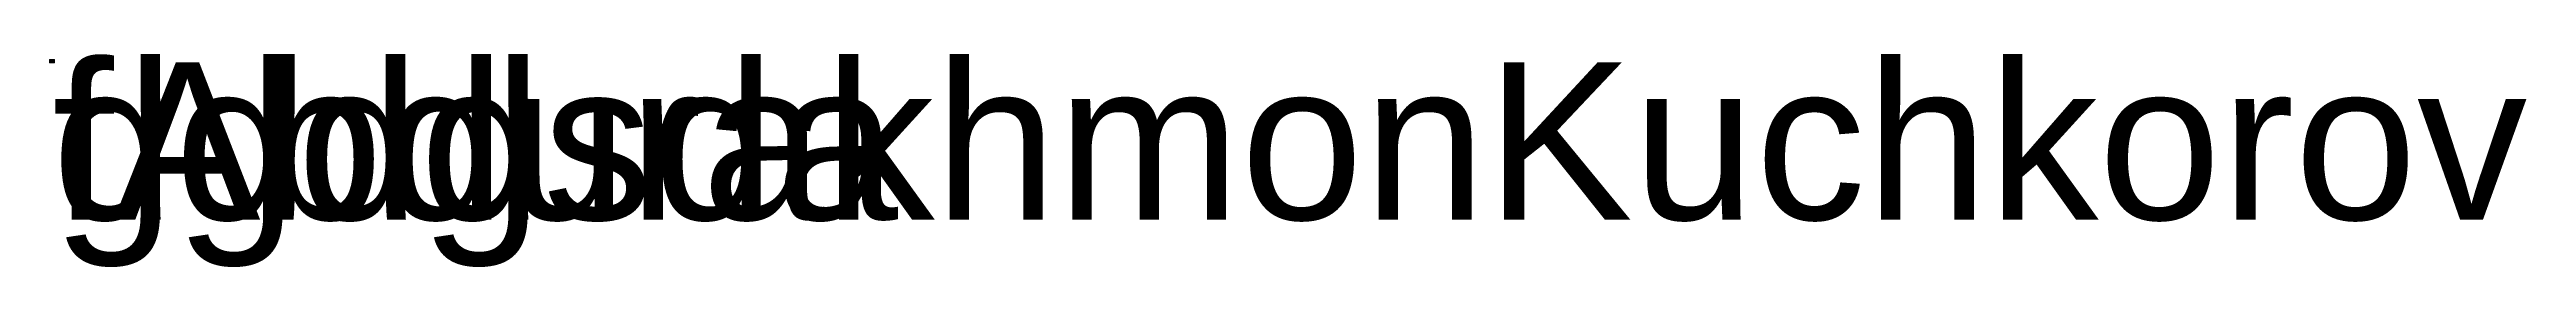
# Paper-space layout '01_Section' of a CAD drawing. Header units: millimetres. Extents: x 0 to 7862, y -650 to 29.
# The model-space entities are those that its viewports show. They can reach past a viewport. Long polylines and large blocks are cut down to what shows.
import ezdxf

# ---------------------------------------------------------------- set-up
doc = ezdxf.new("R2010")
doc.units = ezdxf.units.MM
doc.header["$MEASUREMENT"] = 0
doc.linetypes.add('ACAD_ISO04W100', pattern=[30, 24, -3, 0, -3])
for name, color, linetype, lineweight in [('Axis', 30, 'ACAD_ISO04W100', 9), ('dim', 7, 'Continuous', 13), ('Hatch', 6, 'Continuous', 9), ('Inner', 252, 'Continuous', 9), ('Layout Text', 7, 'Continuous', 15), ('Medium', 4, 'Continuous', 20), ('Outer', 252, 'Continuous', 20), ('Text', 2, 'Continuous', 13), ('Thick', 1, 'Continuous', 40), ('Thin', 3, 'Continuous', 9)]:
    doc.layers.add(name, color=color, linetype=linetype, lineweight=lineweight)
doc.layers.add('NoPrint', color=7, linetype='Continuous', lineweight=0, plot=False)
doc.styles.get("Standard").update_dxf_attribs({"font": 'arial.ttf'})

# ---------------------------------------------------------------- blocks, each defined once
blk = doc.blocks.new('small-maple-tree-trees-102-pimpmydrawing')
at = {"layer": 'Inner'}
blk.add_lwpolyline([(-190, 1841), (-179, 1834)], dxfattribs=at)
for points, degree in [([(-624, 2160), (-636, 2175), (-668, 2199), (-685, 2220), (-702, 2239), (-712, 2249), (-712, 2250), (-707, 2253), (-707, 2253), (-706, 2248), (-688, 2229), (-672, 2209), (-654, 2194), (-629, 2172), (-614, 2159), (-600, 2143), (-571, 2122), (-555, 2109), (-553, 2107), (-558, 2098), (-556, 2096)], 3), ([(-556, 2096), (-592, 2127), (-615, 2148)], 2), ([(-328, 1933), (-330, 1934), (-335, 1935), (-383, 1974), (-430, 2003), (-464, 2021), (-497, 2039), (-513, 2065), (-526, 2072), (-536, 2078), (-523, 2081), (-518, 2079), (-512, 2075), (-510, 2075), (-506, 2064), (-483, 2041), (-454, 2021), (-404, 1995), (-379, 1978), (-357, 1962), (-344, 1953), (-332, 1944), (-323, 1938), (-318, 1942), (-315, 1941), (-310, 1935), (-299, 1931), (-299, 1929), (-303, 1928), (-304, 1925), (-306, 1925), (-309, 1930), (-317, 1933), (-324, 1932), (-326, 1932), (-328, 1933)], 3), ([(-305, 1925), (-316, 1920), (-328, 1924), (-330, 1925), (-338, 1913), (-348, 1927), (-361, 1927), (-365, 1923), (-380, 1926), (-373, 1911)], 3), ([(-277, 2718), (-269, 2711), (-265, 2714), (-263, 2715), (-257, 2710), (-259, 2707), (-259, 2699), (-255, 2694), (-240, 2689), (-240, 2698), (-229, 2699), (-223, 2688), (-226, 2682), (-224, 2675), (-219, 2675), (-220, 2666), (-220, 2656), (-209, 2646), (-207, 2653), (-201, 2657), (-197, 2650), (-196, 2643), (-192, 2643), (-186, 2648), (-184, 2642), (-159, 2631), (-160, 2629), (-148, 2636), (-124, 2629), (-132, 2619), (-129, 2608), (-124, 2605), (-111, 2607), (-106, 2603), (-105, 2595), (-94, 2588), (-93, 2580), (-89, 2578), (-87, 2568), (-91, 2563), (-100, 2564), (-102, 2559), (-101, 2549), (-108, 2547), (-113, 2552), (-121, 2553), (-125, 2549), (-127, 2545), (-135, 2546), (-138, 2547), (-140, 2545)], 3), ([(-29, 1718), (-34, 1712), (-31, 1708), (-29, 1704), (-32, 1703), (-35, 1705), (-38, 1702), (-38, 1700), (-46, 1705), (-47, 1710), (-53, 1716), (-77, 1741), (-96, 1755), (-119, 1773), (-140, 1784), (-163, 1804), (-185, 1825), (-220, 1851), (-232, 1864), (-250, 1882), (-266, 1897), (-274, 1904), (-276, 1905), (-274, 1907), (-271, 1909), (-271, 1910), (-263, 1900), (-258, 1897), (-248, 1886), (-234, 1875), (-220, 1861), (-204, 1848), (-198, 1849), (-190, 1841)], 3), ([(-184, 1919), (-172, 1915), (-166, 1919), (-165, 1926), (-163, 1931), (-154, 1928), (-151, 1942), (-146, 1950), (-141, 1945), (-140, 1932), (-129, 1933), (-126, 1939), (-126, 1941), (-118, 1935), (-119, 1931), (-123, 1924), (-112, 1922), (-111, 1923), (-107, 1921), (-106, 1912), (-97, 1915), (-84, 1910), (-83, 1907), (-83, 1905), (-80, 1895), (-76, 1903), (-70, 1906), (-63, 1902), (-66, 1896), (-59, 1892), (-58, 1890), (-59, 1883), (-60, 1878), (-58, 1873)], 3), ([(-138, 1852), (-131, 1849), (-120, 1829), (-105, 1799), (-90, 1775), (-82, 1764), (-84, 1762), (-97, 1769), (-113, 1784), (-132, 1796), (-150, 1804), (-179, 1834)], 3), ([(-164, 2355), (-173, 2352), (-177, 2350), (-168, 2338)], 3), ([(-168, 2338), (-155, 2333), (-139, 2325), (-116, 2310), (-103, 2297), (-102, 2289)], 3), ([(-143, 1864), (-144, 1859), (-141, 1858), (-138, 1852)], 3), ([(-29, 1718), (-46, 1730), (-74, 1761), (-102, 1816), (-118, 1850), (-129, 1866), (-134, 1875), (-138, 1875), (-143, 1864)], 3), ([(-43, 1703), (-46, 1707), (-59, 1702), (-60, 1693), (-63, 1693), (-57, 1678), (-59, 1677), (-71, 1680), (-72, 1686), (-83, 1677), (-83, 1676), (-85, 1670), (-89, 1666), (-90, 1666), (-95, 1661), (-102, 1662), (-114, 1663), (-114, 1657), (-113, 1654)], 3), ([(-78, 1425), (-94, 1437), (-96, 1437), (-92, 1426), (-85, 1422), (-87, 1419), (-89, 1420), (-94, 1417), (-89, 1411), (-88, 1416), (-85, 1416), (-84, 1415), (-82, 1411)], 3), ([(-78, 1425), (-58, 1405), (-41, 1387), (-41, 1379), (-38, 1378), (-30, 1391), (-23, 1400), (-12, 1411), (-14, 1428)], 3), ([(-70, 2820), (-57, 2819), (-53, 2815), (-52, 2804), (-50, 2798), (-34, 2801), (-31, 2808), (-22, 2807), (-21, 2814), (-25, 2818), (-26, 2826), (-12, 2827), (-12, 2837), (-15, 2845), (-4, 2849), (2, 2848), (10, 2864), (20, 2860), (31, 2841), (39, 2845), (39, 2854), (54, 2850), (60, 2847), (65, 2850), (67, 2856), (80, 2859), (89, 2848), (87, 2844), (85, 2838), (90, 2831), (96, 2825), (94, 2818), (91, 2812)], 3), ([(-70, 2271), (-49, 2262), (-24, 2250), (-9, 2239), (32, 2224), (37, 2222), (46, 2215), (63, 2191), (80, 2175), (81, 2169), (82, 2167), (86, 2165), (89, 2169), (98, 2168), (90, 2179), (85, 2190)], 3), ([(-43, 2468), (-47, 2469), (-48, 2473), (-50, 2478), (-57, 2478), (-58, 2472), (-65, 2474), (-66, 2473), (-68, 2470)], 3), ([(-43, 1366), (-32, 1351), (-18, 1347), (-16, 1342), (-29, 1345), (-40, 1348), (-56, 1348), (-66, 1347), (-64, 1354), (-64, 1355), (-55, 1355), (-53, 1365), (-57, 1370)], 3), ([(-65, 1337), (-53, 1341), (-43, 1341), (-16, 1332), (2, 1327), (19, 1316), (24, 1312), (21, 1308)], 3), ([(-37, 2467), (-28, 2468), (-28, 2473), (-29, 2475), (-29, 2480), (-25, 2481), (-20, 2483), (-11, 2480)], 3), ([(-32, 1720), (-27, 1728), (-30, 1730), (-28, 1735), (-24, 1734), (-18, 1732), (-19, 1740), (-15, 1742), (-10, 1743), (-4, 1747), (-4, 1751), (3, 1750), (7, 1764), (5, 1766), (-16, 1776), (-17, 1781), (-19, 1782), (-29, 1779), (-38, 1797), (-35, 1803), (-28, 1804), (-20, 1800), (-15, 1819), (-15, 1830), (-11, 1835), (-1, 1844), (8, 1847), (11, 1840), (15, 1837), (20, 1840), (29, 1839), (35, 1837), (50, 1844)], 3), ([(-34, 2279), (-19, 2263), (-18, 2258), (-16, 2253), (-5, 2255), (4, 2249), (23, 2244)], 3), ([(-23, 3059), (-9, 3051), (1, 3057), (3, 3068), (9, 3067), (22, 3056), (23, 3077), (20, 3085), (34, 3088), (50, 3086), (62, 3085), (62, 3094), (73, 3098), (81, 3093), (93, 3084), (104, 3082), (104, 3092), (106, 3105), (121, 3103), (121, 3101), (122, 3098), (129, 3097), (131, 3095), (131, 3080), (139, 3087), (144, 3092), (150, 3088), (154, 3084), (155, 3082)], 3), ([(5, 1426), (-1, 1428), (-2, 1428), (-2, 1425), (-5, 1423), (-6, 1427), (-7, 1423), (-9, 1419), (-11, 1424), (-12, 1429), (-13, 1426), (-14, 1428)], 3), ([(13, 2355), (8, 2355), (6, 2360), (3, 2364), (-2, 2360), (-1, 2355), (3, 2350), (2, 2346), (-1, 2345)], 3), ([(65, 1516), (56, 1526), (60, 1529), (64, 1532), (62, 1537), (59, 1544), (57, 1544), (42, 1579), (33, 1595), (30, 1616), (23, 1624), (23, 1626), (28, 1634), (31, 1631), (37, 1636)], 3), ([(33, 1327), (37, 1322), (37, 1317), (32, 1318), (29, 1313), (29, 1308), (32, 1306), (35, 1302), (32, 1299), (33, 1294), (37, 1294), (39, 1296), (40, 1284), (42, 1281), (45, 1281), (51, 1290)], 3), ([(37, 1636), (55, 1584), (76, 1544), (104, 1501), (121, 1492), (127, 1496), (128, 1515), (124, 1528), (123, 1541), (127, 1542), (129, 1548), (130, 1573), (131, 1589), (136, 1591), (143, 1592), (140, 1602), (131, 1592), (129, 1605), (132, 1606), (132, 1609), (132, 1628), (137, 1626), (140, 1629), (137, 1643), (145, 1649), (145, 1640), (149, 1637), (153, 1644), (156, 1648), (162, 1645), (166, 1642), (168, 1636), (175, 1643), (180, 1644), (183, 1639), (179, 1633), (174, 1629), (169, 1620), (167, 1604), (168, 1591), (168, 1585), (162, 1586), (158, 1583), (158, 1576), (158, 1572), (153, 1572), (145, 1573), (144, 1567), (140, 1564), (138, 1561), (138, 1554), (144, 1552), (139, 1546), (138, 1538), (139, 1533), (143, 1538), (147, 1539), (149, 1535), (146, 1532), (150, 1531), (155, 1537), (158, 1538), (160, 1537), (161, 1533), (164, 1534), (165, 1541), (167, 1542), (173, 1544), (179, 1542), (175, 1536), (185, 1531), (188, 1534), (191, 1538), (195, 1538), (194, 1545), (195, 1549), (198, 1550), (205, 1547), (208, 1554), (212, 1553), (217, 1548), (218, 1544), (222, 1540), (220, 1535), (221, 1534), (223, 1531), (225, 1531), (226, 1532), (229, 1530), (230, 1530), (230, 1529), (230, 1527), (236, 1527), (241, 1527), (241, 1525), (244, 1523), (245, 1520), (249, 1517), (252, 1516), (253, 1515), (252, 1510), (259, 1506), (261, 1509), (263, 1512), (267, 1512), (282, 1520), (290, 1519), (308, 1525), (304, 1534), (313, 1539), (319, 1529), (327, 1528), (328, 1543), (338, 1542), (339, 1542), (345, 1541), (356, 1548)], 3), ([(53, 1444), (53, 1439), (39, 1440), (38, 1436), (52, 1433), (53, 1435), (54, 1436), (56, 1430)], 3), ([(206, 2061), (181, 2051), (176, 2082), (158, 2085), (156, 2073), (150, 2077), (127, 2086), (110, 2095), (112, 2109), (90, 2126), (87, 2119), (97, 2096), (84, 2094), (78, 2106), (79, 2109), (67, 2105), (67, 2115), (68, 2123), (57, 2127), (52, 2119), (49, 2124), (48, 2126), (44, 2125), (39, 2116)], 3), ([(165, 2513), (165, 2548), (166, 2561), (166, 2567), (163, 2572), (153, 2581), (113, 2607), (83, 2632), (49, 2666), (42, 2673), (41, 2676), (42, 2676), (43, 2675), (45, 2676), (48, 2677), (49, 2674), (58, 2667), (95, 2630), (108, 2618), (135, 2596), (159, 2586), (165, 2580), (167, 2582), (168, 2594), (166, 2615), (166, 2670), (167, 2691), (166, 2707), (163, 2725), (163, 2737), (168, 2742), (168, 2752), (169, 2765), (168, 2781), (167, 2788), (169, 2788), (173, 2788), (173, 2786), (174, 2763), (175, 2747), (171, 2734), (168, 2733), (167, 2721)], 3), ([(50, 1844), (53, 1847), (50, 1850), (53, 1855), (63, 1852), (58, 1850), (60, 1847), (65, 1847), (65, 1850), (71, 1851), (72, 1848)], 3), ([(141, 1723), (135, 1728), (130, 1728), (130, 1720), (132, 1715), (127, 1712), (125, 1714), (118, 1713), (116, 1710), (108, 1716), (108, 1719), (100, 1716), (99, 1710), (100, 1696), (102, 1695), (96, 1689), (81, 1695), (80, 1690), (72, 1687), (66, 1701), (59, 1703), (52, 1698), (51, 1694), (51, 1692)], 3), ([(141, 1723), (139, 1731), (139, 1752), (142, 1769), (138, 1774), (126, 1784), (105, 1792), (90, 1796), (72, 1801), (54, 1820), (53, 1825), (54, 1828), (55, 1832), (56, 1829), (60, 1824), (81, 1805), (94, 1805), (115, 1798), (138, 1787), (145, 1783), (144, 1804), (145, 1821), (139, 1836), (140, 1841), (144, 1842), (150, 1835), (158, 1829), (164, 1830), (166, 1827), (170, 1829), (173, 1837), (175, 1855), (178, 1863), (183, 1875), (191, 1900), (200, 1907), (200, 1906), (195, 1895), (189, 1878), (186, 1865), (181, 1850), (182, 1836), (180, 1827), (177, 1822), (170, 1817), (165, 1803), (164, 1794), (167, 1785), (165, 1767), (165, 1767), (172, 1758), (175, 1755), (172, 1750), (160, 1742), (162, 1737), (167, 1737), (168, 1728), (167, 1712), (167, 1698), (166, 1694), (159, 1704), (157, 1707), (152, 1705), (143, 1715), (141, 1723)], 3), ([(119, 1407), (98, 1416), (74, 1427), (58, 1432), (55, 1429), (55, 1428), (57, 1426), (57, 1423), (56, 1419), (62, 1420), (63, 1419), (64, 1413), (63, 1407), (68, 1407), (72, 1411), (74, 1409), (79, 1407), (87, 1409), (92, 1399), (82, 1397), (77, 1393), (86, 1390), (93, 1391), (97, 1395), (99, 1388), (98, 1383), (102, 1379), (105, 1372), (104, 1369), (102, 1367), (98, 1372), (97, 1369), (98, 1362), (91, 1360), (89, 1365), (84, 1360), (78, 1358), (85, 1366), (82, 1367)], 3), ([(73, 2401), (86, 2388), (99, 2375), (119, 2360), (120, 2360), (120, 2356), (118, 2357), (109, 2356), (108, 2354), (108, 2352), (105, 2354), (105, 2358), (101, 2364), (90, 2373), (82, 2382), (65, 2396)], 3), ([(79, 1208), (92, 1177), (111, 1147), (136, 1131), (139, 1150), (138, 1169), (136, 1185)], 3), ([(120, 1414), (119, 1395), (116, 1393), (115, 1386), (122, 1383), (124, 1381), (132, 1357), (135, 1335), (136, 1304)], 3), ([(291, 2547), (280, 2558), (274, 2558), (267, 2543), (254, 2541), (258, 2527), (263, 2514), (253, 2516), (246, 2508), (232, 2527), (225, 2516), (230, 2509), (220, 2495), (204, 2497), (192, 2511), (187, 2502), (186, 2496), (184, 2481), (172, 2479), (174, 2492), (167, 2511), (161, 2519), (147, 2521), (145, 2512), (132, 2512), (128, 2505), (119, 2494), (118, 2481)], 3), ([(276, 1819), (276, 1817), (278, 1817), (285, 1815), (286, 1816), (287, 1832), (296, 1857), (316, 1899), (328, 1943), (325, 1944), (323, 1941), (316, 1920), (304, 1888), (293, 1875), (291, 1875), (290, 1887), (291, 1903), (293, 1912), (286, 1909), (280, 1907), (262, 1918), (248, 1931), (211, 1959), (183, 1994), (161, 2019), (151, 2028), (147, 2033), (144, 2026), (143, 2025), (151, 2015), (186, 1978), (206, 1952), (230, 1932), (262, 1907), (284, 1898), (283, 1891), (280, 1887), (279, 1873), (284, 1868), (281, 1860), (280, 1851), (277, 1829), (276, 1821), (276, 1819)], 3), ([(150, 2077), (152, 2106), (152, 2138), (152, 2153), (158, 2157), (161, 2145), (161, 2144), (164, 2140), (172, 2146), (171, 2141), (169, 2131), (170, 2120), (170, 2101), (170, 2080)], 3), ([(155, 1537), (159, 1503), (159, 1482), (163, 1480), (172, 1490), (189, 1511), (204, 1526), (220, 1535)], 3), ([(229, 1530), (211, 1519), (180, 1481), (162, 1463), (159, 1447), (160, 1427), (158, 1393), (174, 1365), (175, 1365), (171, 1346), (164, 1335), (171, 1303), (175, 1277), (173, 1255), (173, 1238), (173, 1214), (175, 1207), (186, 1217), (190, 1240), (190, 1273), (191, 1319), (189, 1355), (191, 1394), (201, 1449), (206, 1465), (208, 1469), (224, 1483), (238, 1527)], 3), ([(168, 1715), (177, 1718), (177, 1728), (183, 1728), (186, 1724), (186, 1719), (194, 1718), (201, 1719), (205, 1704), (229, 1711), (233, 1701), (228, 1699), (227, 1696), (233, 1692), (231, 1685), (246, 1679), (246, 1686), (254, 1687), (252, 1680), (251, 1674)], 3), ([(277, 1828), (268, 1835), (265, 1840), (264, 1855), (254, 1857), (253, 1846), (245, 1837), (243, 1844), (237, 1842), (231, 1837), (221, 1836), (221, 1826), (209, 1830), (206, 1823), (206, 1819), (215, 1813), (205, 1805), (200, 1805), (197, 1803), (197, 1799)], 3), ([(245, 1520), (240, 1502), (231, 1479), (227, 1471), (225, 1456), (220, 1459), (218, 1454), (214, 1450), (210, 1447), (207, 1440), (212, 1434), (207, 1423), (204, 1421), (202, 1416), (199, 1386), (198, 1340), (202, 1309), (206, 1296), (213, 1323), (217, 1336), (222, 1345), (228, 1350)], 3), ([(231, 1343), (223, 1328), (217, 1304), (211, 1288), (210, 1270), (203, 1243), (204, 1229), (213, 1236), (217, 1241), (225, 1260), (236, 1278), (246, 1294), (252, 1305)], 3), ([(231, 2661), (216, 2654), (220, 2650), (230, 2650), (235, 2639), (249, 2631), (249, 2629), (245, 2622), (261, 2603), (264, 2609), (275, 2607), (274, 2597), (279, 2593), (283, 2596), (288, 2593)], 3), ([(259, 1655), (254, 1653), (253, 1658), (247, 1660), (247, 1653), (239, 1648), (238, 1647), (238, 1642), (230, 1642), (225, 1638), (233, 1630), (232, 1624), (219, 1627), (215, 1620), (221, 1615), (221, 1612), (242, 1613), (243, 1620), (245, 1622), (248, 1621), (254, 1619)], 3), ([(225, 1461), (231, 1460), (237, 1467), (241, 1471), (247, 1462), (244, 1458), (241, 1455), (247, 1451), (249, 1454), (255, 1451), (251, 1447), (260, 1441), (262, 1443), (262, 1436), (256, 1433), (252, 1430), (259, 1427), (262, 1429), (266, 1428), (269, 1424), (268, 1419), (264, 1417), (251, 1405), (251, 1401), (249, 1396), (244, 1403), (242, 1408), (236, 1405), (236, 1401), (243, 1400), (240, 1393), (238, 1390), (240, 1388), (244, 1388), (247, 1387), (245, 1385), (243, 1382), (243, 1379), (242, 1376), (230, 1381), (230, 1378), (232, 1372), (238, 1369), (237, 1366), (234, 1365), (233, 1360), (234, 1357), (228, 1350)], 3), ([(346, 1542), (339, 1522), (319, 1503), (311, 1484), (299, 1461), (299, 1451), (300, 1435), (293, 1426), (282, 1421), (263, 1408), (253, 1390), (231, 1343)], 3), ([(486, 2002), (473, 2009), (469, 2006), (469, 1997), (475, 1992), (470, 1988), (468, 1981), (469, 1978), (457, 1984), (453, 1976), (461, 1965), (452, 1956), (445, 1959), (444, 1968), (424, 1982), (433, 1986), (438, 1990), (430, 1999), (413, 1995), (409, 2019), (393, 2022), (387, 2016), (371, 2023), (363, 2023), (358, 2009), (346, 2012), (342, 2017), (331, 2005), (329, 2005), (317, 2021), (301, 2012), (298, 1994), (292, 1995), (282, 1998), (280, 2009), (267, 2018), (262, 2008), (259, 2005), (243, 2003)], 3), ([(249, 1594), (247, 1586), (245, 1575), (245, 1570), (251, 1571), (253, 1567), (256, 1570), (255, 1580), (257, 1610), (266, 1645), (270, 1679), (278, 1708), (283, 1741), (283, 1751), (280, 1753), (277, 1755), (275, 1755), (274, 1750), (270, 1713), (260, 1662), (255, 1620), (250, 1601), (249, 1594)], 3), ([(252, 1305), (256, 1312), (266, 1324), (283, 1344), (289, 1353), (293, 1362), (295, 1371), (306, 1383), (308, 1388), (309, 1397), (316, 1406), (343, 1455), (353, 1458), (361, 1460), (367, 1470), (378, 1493), (385, 1503), (393, 1510)], 3), ([(267, 1658), (277, 1661), (280, 1671), (286, 1672), (300, 1664), (302, 1674), (305, 1688), (314, 1683), (322, 1674), (329, 1684), (329, 1694), (336, 1697), (341, 1696), (361, 1700), (356, 1692), (348, 1686), (348, 1685), (347, 1677), (345, 1669), (354, 1667), (352, 1653), (341, 1657), (330, 1656), (323, 1650), (311, 1653), (306, 1644), (311, 1635), (319, 1637), (327, 1629), (320, 1624), (331, 1613), (318, 1607), (307, 1602), (297, 1606), (289, 1600), (280, 1607), (268, 1615), (259, 1617)], 3), ([(274, 2556), (277, 2567), (281, 2572), (285, 2577), (290, 2588), (294, 2590), (295, 2598), (295, 2598), (292, 2598), (289, 2595), (282, 2583), (277, 2575), (274, 2569), (271, 2562), (267, 2555), (268, 2547)], 3), ([(322, 1529), (317, 1519), (313, 1515), (305, 1503), (290, 1488), (290, 1476), (284, 1467), (283, 1446), (282, 1439), (271, 1427)], 3), ([(295, 2593), (302, 2591), (304, 2597), (306, 2596), (312, 2590), (317, 2598), (322, 2596), (335, 2598), (341, 2595), (346, 2588), (351, 2595), (355, 2597), (363, 2600), (367, 2592), (376, 2591), (383, 2596), (390, 2595), (393, 2598), (391, 2608), (400, 2607), (411, 2608), (418, 2616), (413, 2623), (417, 2625), (428, 2622), (426, 2631), (428, 2632), (436, 2632), (454, 2635), (458, 2645), (454, 2652), (456, 2655), (459, 2657), (452, 2668), (450, 2674), (450, 2677), (458, 2678), (461, 2678), (463, 2684), (459, 2690), (465, 2691), (473, 2691), (486, 2691), (493, 2695), (485, 2703), (483, 2707), (486, 2710), (481, 2717), (473, 2712), (470, 2720), (466, 2723), (463, 2728), (467, 2731), (472, 2729), (477, 2726), (481, 2732), (489, 2727), (493, 2731), (494, 2734), (494, 2734)], 3), ([(335, 1420), (329, 1411), (323, 1402), (318, 1392), (312, 1379), (304, 1369), (298, 1354), (297, 1350), (306, 1350), (312, 1355), (328, 1361), (336, 1363), (353, 1370)], 3), ([(300, 1866), (313, 1874), (320, 1870), (318, 1862), (320, 1858), (323, 1856), (323, 1838), (333, 1835), (340, 1842), (346, 1838), (357, 1835), (355, 1844), (353, 1849), (366, 1858), (366, 1859), (371, 1867), (375, 1867), (382, 1860), (389, 1860), (400, 1853), (397, 1846), (397, 1844), (404, 1842), (414, 1858), (418, 1857), (433, 1847), (445, 1848), (436, 1837), (437, 1831), (444, 1826), (453, 1826), (455, 1823), (468, 1827), (467, 1814), (468, 1807), (473, 1804), (468, 1791), (455, 1790), (470, 1780), (482, 1781), (477, 1773), (481, 1766), (477, 1755), (477, 1752)], 3), ([(307, 2146), (323, 2148), (328, 2138), (326, 2133), (331, 2128), (333, 2133), (346, 2133), (349, 2135), (353, 2142), (374, 2141)], 3), ([(344, 2014), (351, 2036), (354, 2053), (357, 2078), (371, 2125), (374, 2139), (374, 2151), (374, 2156), (377, 2156), (379, 2154), (378, 2148), (382, 2142), (382, 2138), (380, 2136), (371, 2110), (365, 2083), (358, 2054), (354, 2031), (347, 2013), (350, 2012)], 3), ([(353, 1443), (357, 1451), (364, 1451), (369, 1456), (376, 1475), (392, 1501), (400, 1505)], 3), ([(383, 2486), (392, 2477), (386, 2469), (375, 2476), (368, 2464), (367, 2461), (355, 2463), (356, 2445), (370, 2443), (374, 2447), (386, 2437), (384, 2431), (387, 2420), (386, 2408), (373, 2409), (374, 2401), (384, 2399), (402, 2403), (406, 2393), (400, 2386), (399, 2378), (410, 2374), (418, 2369), (437, 2368), (441, 2355), (436, 2349), (433, 2339), (436, 2330), (447, 2327), (442, 2315), (442, 2300), (461, 2300), (465, 2308), (495, 2300), (495, 2292), (510, 2298), (521, 2301), (524, 2298), (523, 2288), (523, 2278), (525, 2275), (534, 2276)], 3), ([(374, 1537), (380, 1535), (377, 1528), (374, 1521), (393, 1510), (400, 1512), (400, 1505), (404, 1499), (420, 1483), (417, 1474), (416, 1469), (429, 1467), (433, 1475), (439, 1473), (441, 1468), (451, 1472), (456, 1474), (471, 1467), (474, 1463), (468, 1457), (469, 1453), (480, 1451), (478, 1448), (476, 1441), (479, 1439), (480, 1436)], 3), ([(379, 2132), (385, 2133), (386, 2133), (384, 2117), (385, 2111), (377, 2106), (377, 2101), (384, 2097), (388, 2089), (398, 2099), (402, 2099), (410, 2089), (414, 2093), (415, 2099), (419, 2095), (425, 2091), (441, 2098), (437, 2106), (439, 2111), (444, 2110), (454, 2105), (461, 2102), (461, 2111), (461, 2116), (468, 2113), (477, 2102), (468, 2096), (465, 2095), (457, 2095)], 3), ([(701, 1822), (705, 1830), (709, 1833), (711, 1842), (695, 1841), (690, 1853), (682, 1856), (677, 1847), (666, 1849), (661, 1851), (648, 1852), (643, 1862), (635, 1854), (629, 1838), (618, 1845), (608, 1830), (602, 1826), (596, 1851), (589, 1852), (586, 1842), (580, 1840), (574, 1844), (567, 1840), (566, 1834), (564, 1832), (563, 1820), (563, 1811), (558, 1813), (548, 1808), (562, 1792), (551, 1786), (539, 1789), (551, 1775), (532, 1773), (534, 1765), (531, 1757), (541, 1736), (528, 1731), (518, 1726), (514, 1721), (491, 1699), (469, 1689), (442, 1682), (436, 1679), (436, 1678), (440, 1677), (443, 1674), (442, 1669), (444, 1671), (449, 1675), (458, 1678), (474, 1682), (487, 1687), (506, 1702), (513, 1711)], 3), ([(659, 2589), (652, 2597), (647, 2612), (627, 2600), (625, 2582), (609, 2594), (609, 2606), (593, 2599), (584, 2599), (571, 2612), (555, 2605), (549, 2593), (531, 2618), (518, 2622), (508, 2618), (498, 2610), (490, 2599), (467, 2598), (459, 2595), (459, 2585), (463, 2578), (459, 2576), (453, 2573)], 3), ([(487, 1422), (492, 1417), (484, 1417), (488, 1410), (489, 1405), (490, 1400), (485, 1397), (484, 1396), (486, 1392), (479, 1391), (479, 1386)], 3), ([(480, 1685), (489, 1675), (485, 1665), (490, 1657), (499, 1658), (503, 1661), (517, 1652), (518, 1651), (537, 1655), (541, 1638), (542, 1635), (547, 1632), (554, 1642), (554, 1645), (556, 1652), (574, 1647), (575, 1649), (584, 1657), (593, 1651), (591, 1641), (597, 1638), (602, 1645), (611, 1640), (613, 1645), (622, 1647), (630, 1647), (631, 1641), (630, 1640), (635, 1636), (636, 1638), (639, 1639), (643, 1637), (648, 1639), (648, 1639), (649, 1633), (653, 1631), (658, 1634), (664, 1636), (668, 1634), (670, 1630), (675, 1630), (680, 1624), (679, 1620), (676, 1620), (676, 1617), (677, 1608), (671, 1608), (665, 1608)], 3), ([(519, 1726), (516, 1718), (521, 1718), (523, 1714), (519, 1713), (517, 1712), (518, 1709), (521, 1707), (515, 1703), (532, 1698), (536, 1699), (539, 1706), (550, 1700), (559, 1699), (564, 1710), (570, 1715), (582, 1713), (580, 1710), (592, 1709), (593, 1715), (597, 1717), (601, 1716), (602, 1713), (602, 1707)], 3), ([(539, 1451), (529, 1443), (525, 1438), (524, 1435), (528, 1429), (531, 1427), (535, 1427), (539, 1433), (547, 1437), (575, 1458), (593, 1472), (618, 1499), (643, 1517), (683, 1537), (728, 1560), (757, 1568)], 3), ([(539, 1451), (552, 1459), (557, 1459), (565, 1465), (587, 1490)], 3), ([(627, 1520), (651, 1532), (683, 1548), (704, 1558), (725, 1567), (747, 1575), (766, 1583), (795, 1603), (834, 1635), (880, 1665), (901, 1683), (906, 1691), (912, 1697), (921, 1691), (916, 1689), (905, 1679), (890, 1666), (844, 1633), (825, 1619), (803, 1604), (811, 1602)], 3), ([(1124, 1659), (1114, 1661), (1109, 1661), (1099, 1674), (1095, 1673), (1095, 1668), (1082, 1670), (1086, 1677), (1085, 1683), (1078, 1685), (1079, 1701), (1076, 1703), (1071, 1701), (1065, 1699), (1063, 1712), (1061, 1717), (1058, 1717), (1057, 1721), (1060, 1727), (1056, 1735), (1050, 1729), (1043, 1733), (1038, 1748), (1034, 1745), (1031, 1739), (1027, 1738), (1010, 1738), (1012, 1746), (1011, 1756), (1008, 1758), (1003, 1770), (987, 1764), (980, 1769), (963, 1762), (963, 1762), (960, 1771), (951, 1774), (945, 1772), (942, 1781), (938, 1787), (923, 1796), (923, 1800), (918, 1804), (911, 1806), (908, 1799), (895, 1787), (888, 1802), (876, 1787), (863, 1789), (853, 1794), (853, 1783), (838, 1783), (838, 1788), (833, 1788), (822, 1791), (814, 1791), (805, 1784), (812, 1766), (799, 1768), (785, 1766), (786, 1757), (782, 1751), (770, 1748), (773, 1736), (776, 1736), (789, 1723), (792, 1723), (797, 1725), (802, 1726), (807, 1723)], 3)]:
    blk.add_open_spline(points, degree=degree, dxfattribs=at)
blk.add_open_spline([(-249, 2426), (-259, 2420), (-270, 2439), (-274, 2432), (-271, 2418), (-265, 2413), (-273, 2404), (-275, 2401), (-285, 2391), (-287, 2397), (-294, 2394), (-294, 2386), (-293, 2377), (-305, 2371), (-308, 2361), (-320, 2366), (-317, 2373), (-333, 2373), (-335, 2364), (-345, 2371), (-349, 2372), (-360, 2370), (-364, 2374), (-370, 2366), (-375, 2363), (-386, 2365), (-380, 2349), (-367, 2343), (-363, 2341), (-372, 2335), (-371, 2315), (-370, 2305), (-384, 2307), (-389, 2306), (-394, 2295), (-402, 2295), (-415, 2292), (-420, 2290), (-420, 2289), (-428, 2273), (-424, 2264), (-422, 2260), (-428, 2255), (-434, 2249), (-429, 2239), (-424, 2230), (-418, 2228), (-410, 2227), (-405, 2216), (-407, 2207), (-424, 2204), (-443, 2195), (-446, 2181), (-442, 2176), (-449, 2168), (-452, 2160), (-446, 2154), (-445, 2141), (-451, 2134), (-447, 2120), (-437, 2116), (-435, 2119), (-432, 2123)], degree=3, knots=[0, 0, 0, 0, 0.615251636, 1.230503273, 1.845754909, 2.461006546, 3.076258182, 3.691509818, 4.306761455, 4.922013091, 5.537264728, 6.152516364, 6.767768, 7.383019637, 7.998271273, 8.61352291, 9.228774546, 9.844026182, 10.459277819, 11.074529455, 11.689781092, 12.305032728, 12.920284364, 13.535536001, 14.150787637, 14.766039274, 15.38129091, 15.996542546, 16.611794183, 17.227045819, 17.842297456, 18.457549092, 19.072800728, 19.688052365, 20.303304001, 20.918555638, 21.533807274, 22.14905891, 22.14905891, 22.14905891, 33.508320339, 44.867581767, 56.226843196, 67.586104624, 78.945366052, 90.304627481, 101.663888909, 113.023150338, 124.382411766, 135.741673195, 147.100934623, 158.460196051, 169.81945748, 181.178718908, 192.537980337, 203.897241765, 215.256503194, 226.615764622, 237.97502605, 249.334287479, 260.693548907, 272.052810336, 272.052810336, 272.052810336, 272.052810336], dxfattribs=at)
at = {"layer": 'Inner', "lineweight": 0}
for points, knots in [([(91, 2286), (66, 2282), (66, 2299), (63, 2312), (53, 2315), (44, 2309), (36, 2315), (35, 2322), (42, 2325), (42, 2331), (33, 2339), (27, 2352), (13, 2355), (7, 2342), (14, 2332), (18, 2321), (28, 2294), (41, 2269), (47, 2241), (50, 2227), (55, 2219), (70, 2220), (81, 2220), (84, 2214), (78, 2205), (74, 2198), (78, 2194), (85, 2190), (91, 2194), (100, 2196), (105, 2205), (89, 2207), (95, 2226), (83, 2230), (78, 2230), (73, 2223), (66, 2227), (51, 2254), (72, 2268), (91, 2286)], [0, 0, 0, 0, 1, 1, 1, 2, 2, 2, 3, 3, 3, 4, 4, 4, 5, 5, 5, 6, 6, 6, 7, 7, 7, 8, 8, 8, 9, 9, 9, 10, 10, 10, 11, 11, 11, 12, 12, 12, 13, 13, 13, 13]), ([(807, 1723), (798, 1714), (787, 1709), (781, 1698), (780, 1696), (779, 1694), (779, 1692), (774, 1686), (769, 1687), (766, 1690), (763, 1685), (752, 1665), (745, 1655), (742, 1647), (736, 1640), (724, 1633), (727, 1625), (732, 1609), (724, 1607), (711, 1605), (704, 1599), (698, 1593), (691, 1587), (682, 1575), (680, 1570), (680, 1565), (680, 1566), (676, 1569), (669, 1575), (672, 1578), (676, 1587), (689, 1593), (695, 1603), (704, 1614), (718, 1634), (734, 1656), (754, 1686), (761, 1699), (767, 1699), (772, 1702), (789, 1723)], [10, 10, 10, 10, 11.000000039, 11.000000039, 11.000000039, 11.19702285, 11.19702285, 11.19702285, 11.943911018, 12.690799364, 13.43768771, 14.184576056, 14.931464402, 14.931464402, 14.931464402, 15.931464402, 15.931464402, 15.931464402, 16.931464402, 16.931464402, 16.931464402, 18.431977383, 18.431977383, 18.431977383, 19.185649423, 19.939321464, 20.692993505, 21.446665546, 22.200337587, 22.954009627, 23.707681668, 24.461353709, 25.21502575, 25.968697791, 26.722369831, 26.722369831, 26.722369831, 28.423348325, 30.124326818, 31.825305311, 31.825305311, 31.825305311, 31.825305311])]:
    blk.add_open_spline(points, degree=3, knots=knots, dxfattribs=at)
at = {"layer": 'Outer', "lineweight": 0}
for points, knots in [([(866, 1604), (886, 1598), (908, 1599), (929, 1593), (930, 1592), (931, 1590), (932, 1589), (933, 1582), (927, 1582), (923, 1579), (928, 1570), (932, 1561), (943, 1556), (952, 1552), (961, 1547), (969, 1540), (976, 1534), (977, 1527), (970, 1520), (958, 1509), (945, 1498), (929, 1499), (915, 1500), (898, 1491), (888, 1508), (880, 1508), (878, 1498), (871, 1498), (861, 1507), (861, 1507), (858, 1523), (845, 1515), (831, 1509), (814, 1505), (817, 1526), (837, 1526), (847, 1539), (839, 1547), (843, 1555), (852, 1562), (848, 1566), (842, 1566), (843, 1575), (843, 1580), (842, 1585), (842, 1591), (840, 1589), (838, 1594), (836, 1594), (827, 1594), (823, 1599), (836, 1604), (825, 1605), (820, 1604), (815, 1603), (811, 1602), (815, 1591), (825, 1591), (830, 1585), (830, 1583), (827, 1583), (826, 1584), (799, 1601), (779, 1584), (757, 1568), (775, 1557), (775, 1534), (792, 1523), (800, 1518), (792, 1512), (791, 1506), (783, 1503), (778, 1511), (769, 1510), (783, 1500), (784, 1481), (802, 1476), (779, 1462), (770, 1478), (760, 1489), (753, 1489), (755, 1481), (748, 1480), (742, 1479), (737, 1487), (729, 1489), (721, 1485), (718, 1473), (706, 1477), (698, 1479), (701, 1487), (697, 1496), (697, 1484), (679, 1489), (685, 1475), (680, 1470), (673, 1476), (667, 1471), (656, 1461), (654, 1459), (662, 1445), (665, 1440), (663, 1433), (669, 1428), (678, 1424), (687, 1437), (698, 1431), (707, 1426), (712, 1414), (724, 1415), (733, 1441), (742, 1447), (764, 1446), (777, 1445), (781, 1439), (782, 1427), (782, 1423), (782, 1419), (782, 1416), (783, 1411), (785, 1408), (789, 1408), (794, 1407), (796, 1409), (798, 1413), (808, 1428), (811, 1428), (824, 1416), (831, 1410), (835, 1414), (840, 1416), (838, 1436), (839, 1437), (857, 1441), (869, 1443), (872, 1448), (866, 1460), (863, 1465), (863, 1468), (866, 1472), (869, 1476), (874, 1475), (877, 1474), (902, 1465), (928, 1457), (952, 1446), (964, 1440), (956, 1430), (957, 1421), (971, 1419), (979, 1414), (979, 1396), (979, 1384), (996, 1381), (1009, 1379), (1015, 1378), (1020, 1375), (1018, 1368), (1016, 1361), (1011, 1357), (1003, 1358), (1001, 1358), (998, 1360), (996, 1361), (985, 1369), (974, 1369), (964, 1361), (955, 1354), (952, 1366), (944, 1365), (938, 1362), (936, 1355), (930, 1350), (933, 1344), (941, 1344), (944, 1337), (935, 1331), (928, 1319), (914, 1329), (909, 1332), (905, 1328), (902, 1325), (888, 1317), (875, 1314), (861, 1326), (852, 1322), (841, 1311), (835, 1330), (827, 1327), (820, 1323), (815, 1316), (803, 1320), (791, 1322), (780, 1333), (780, 1317), (780, 1305), (780, 1293), (765, 1288), (754, 1296), (743, 1306), (738, 1295), (741, 1284), (738, 1274), (721, 1263), (703, 1265), (685, 1273), (680, 1275), (672, 1271), (665, 1277), (665, 1295), (655, 1315), (675, 1329), (675, 1336), (671, 1340), (669, 1344), (638, 1333), (609, 1322), (590, 1363), (584, 1354), (568, 1353), (568, 1339), (559, 1335), (557, 1347), (549, 1344), (546, 1322), (573, 1311), (573, 1287), (557, 1290), (558, 1305), (549, 1312), (543, 1306), (535, 1306), (529, 1312), (523, 1319), (517, 1317), (511, 1309), (509, 1320), (513, 1328), (510, 1338), (500, 1329), (490, 1332), (479, 1337), (466, 1342), (454, 1350), (436, 1353), (452, 1363), (464, 1369), (479, 1374), (480, 1377), (475, 1381), (479, 1386), (348, 1352), (301, 1336), (288, 1320), (289, 1312), (301, 1310), (299, 1301), (293, 1291), (280, 1308), (274, 1294), (280, 1287), (293, 1285), (296, 1278), (300, 1266), (309, 1265), (316, 1259), (324, 1252), (328, 1257), (334, 1261), (339, 1247), (360, 1249), (362, 1232), (360, 1225), (354, 1228), (351, 1226), (335, 1214), (325, 1214), (312, 1225), (306, 1231), (301, 1232), (292, 1230), (277, 1228), (262, 1232), (249, 1220), (245, 1216), (240, 1224), (234, 1224), (229, 1222), (229, 1217), (227, 1213), (218, 1192), (211, 1172), (199, 1153), (196, 1148), (193, 1142), (193, 1136), (193, 1088), (181, 1041), (185, 993), (187, 974), (189, 955), (188, 936), (182, 803), (184, 670), (185, 536), (185, 473), (187, 409), (189, 345), (192, 280), (191, 215), (196, 150), (198, 122), (202, 93), (206, 65), (206, 60), (207, 56), (208, 51), (209, 30), (206, 25), (184, 23), (162, 21), (140, 16), (118, 25), (108, 29), (103, 33), (105, 45), (107, 58), (108, 72), (110, 85), (115, 109), (117, 133), (116, 157), (115, 207), (118, 257), (121, 307), (123, 329), (124, 352), (124, 375), (124, 448), (126, 521), (130, 593), (133, 662), (130, 730), (134, 798), (138, 880), (134, 962), (136, 1044), (136, 1065), (133, 1085), (132, 1106), (132, 1122), (118, 1130), (109, 1141), (106, 1144), (102, 1142), (98, 1141), (87, 1137), (75, 1136), (63, 1135), (59, 1135), (53, 1130), (51, 1135), (48, 1143), (39, 1143), (36, 1150), (33, 1158), (41, 1177), (49, 1182), (55, 1185), (60, 1185), (66, 1182), (70, 1179), (75, 1176), (79, 1173), (78, 1200), (54, 1201), (38, 1211), (40, 1220), (49, 1217), (53, 1224), (51, 1239), (38, 1252), (37, 1268), (36, 1283), (15, 1290), (21, 1308), (8, 1311), (0, 1306), (-6, 1299), (-14, 1298), (-16, 1304), (-23, 1306), (-32, 1292), (-50, 1309), (-60, 1293), (-69, 1308), (-75, 1321), (-65, 1337), (-77, 1342), (-77, 1354), (-82, 1363), (-80, 1364), (-78, 1365), (-77, 1366), (-67, 1382), (-67, 1382), (-55, 1367), (-51, 1362), (-48, 1363), (-43, 1366), (-50, 1385), (-61, 1400), (-82, 1411), (-79, 1392), (-90, 1388), (-104, 1387), (-102, 1372), (-86, 1374), (-98, 1364), (-107, 1376), (-118, 1385), (-123, 1383), (-126, 1374), (-134, 1378), (-148, 1385), (-155, 1378), (-160, 1364), (-170, 1370), (-179, 1374), (-189, 1372), (-193, 1372), (-197, 1372), (-200, 1375), (-211, 1384), (-219, 1395), (-235, 1397), (-245, 1398), (-245, 1412), (-237, 1427), (-242, 1438), (-249, 1445), (-262, 1435), (-267, 1432), (-271, 1433), (-274, 1438), (-277, 1443), (-273, 1447), (-269, 1449), (-263, 1453), (-257, 1456), (-250, 1449), (-244, 1444), (-241, 1449), (-240, 1457), (-258, 1464), (-269, 1477), (-270, 1498), (-260, 1502), (-250, 1502), (-240, 1502), (-237, 1508), (-248, 1513), (-242, 1520), (-237, 1524), (-237, 1533), (-226, 1530), (-226, 1523), (-229, 1516), (-227, 1506), (-217, 1518), (-202, 1515), (-192, 1522), (-182, 1519), (-181, 1508), (-172, 1504), (-166, 1508), (-163, 1518), (-153, 1516), (-145, 1515), (-136, 1515), (-129, 1510), (-118, 1503), (-108, 1505), (-97, 1510), (-95, 1517), (-97, 1523), (-101, 1528), (-112, 1531), (-122, 1522), (-133, 1522), (-127, 1534), (-118, 1537), (-78, 1542), (-86, 1534), (-100, 1529), (-89, 1516), (-62, 1519), (-30, 1502), (-18, 1478), (-10, 1463), (0, 1452), (18, 1454), (37, 1457), (50, 1444), (65, 1437), (83, 1430), (100, 1423), (120, 1414), (122, 1438), (123, 1457), (108, 1475), (96, 1491), (81, 1502), (67, 1515), (62, 1519), (39, 1516), (33, 1512), (18, 1501), (14, 1501), (2, 1515), (-4, 1522), (-11, 1524), (-21, 1521), (-20, 1531), (-14, 1538), (-18, 1547), (-23, 1557), (-34, 1551), (-41, 1559), (-30, 1575), (-19, 1591), (1, 1606), (-15, 1610), (-28, 1611), (-41, 1609), (-46, 1617), (-35, 1621), (-34, 1629), (-42, 1631), (-51, 1633), (-57, 1628), (-67, 1619), (-75, 1623), (-82, 1627), (-88, 1625), (-88, 1621), (-89, 1617), (-90, 1614), (-92, 1612), (-94, 1607), (-104, 1611), (-113, 1612), (-119, 1603), (-127, 1602), (-127, 1610), (-135, 1610), (-139, 1610), (-142, 1602), (-148, 1602), (-154, 1604), (-157, 1609), (-163, 1613), (-156, 1628), (-146, 1639), (-133, 1648), (-135, 1652), (-136, 1656), (-139, 1662), (-146, 1647), (-162, 1654), (-170, 1645), (-183, 1661), (-182, 1667), (-170, 1668), (-164, 1669), (-158, 1663), (-150, 1669), (-149, 1680), (-150, 1690), (-162, 1697), (-174, 1705), (-167, 1718), (-172, 1729), (-159, 1729), (-154, 1740), (-146, 1746), (-139, 1751), (-141, 1758), (-145, 1764), (-148, 1769), (-154, 1769), (-158, 1764), (-167, 1756), (-174, 1766), (-181, 1766), (-189, 1767), (-189, 1757), (-197, 1756), (-202, 1763), (-209, 1771), (-220, 1762), (-233, 1784), (-233, 1784), (-257, 1772), (-255, 1789), (-241, 1800), (-224, 1797), (-217, 1799), (-222, 1805), (-220, 1808), (-217, 1810), (-213, 1806), (-210, 1810), (-211, 1827), (-236, 1834), (-229, 1857), (-240, 1855), (-247, 1863), (-259, 1867), (-254, 1854), (-253, 1843), (-239, 1837), (-231, 1834), (-228, 1825), (-232, 1816), (-236, 1808), (-243, 1806), (-252, 1808), (-260, 1810), (-270, 1815), (-278, 1806), (-290, 1813), (-309, 1806), (-319, 1821), (-320, 1823), (-324, 1824), (-326, 1826), (-336, 1825), (-338, 1813), (-346, 1811), (-363, 1811), (-358, 1831), (-369, 1837), (-378, 1831), (-368, 1816), (-382, 1814), (-398, 1825), (-414, 1819), (-432, 1814), (-440, 1831), (-425, 1844), (-421, 1860), (-431, 1861), (-436, 1849), (-447, 1854), (-453, 1857), (-448, 1865), (-450, 1872), (-459, 1870), (-469, 1861), (-477, 1872), (-482, 1879), (-476, 1884), (-472, 1890), (-480, 1893), (-488, 1886), (-497, 1889), (-497, 1897), (-484, 1902), (-498, 1913), (-476, 1911), (-459, 1921), (-442, 1911), (-439, 1909), (-435, 1910), (-431, 1912), (-407, 1922), (-400, 1919), (-382, 1897), (-375, 1900), (-373, 1905), (-373, 1911), (-379, 1920), (-389, 1915), (-396, 1921), (-398, 1934), (-385, 1932), (-378, 1937), (-379, 1946), (-382, 1950), (-391, 1945), (-400, 1941), (-407, 1939), (-412, 1950), (-413, 1954), (-417, 1954), (-420, 1952), (-426, 1948), (-430, 1953), (-436, 1955), (-438, 1949), (-440, 1942), (-448, 1940), (-457, 1936), (-460, 1945), (-468, 1947), (-479, 1938), (-492, 1928), (-507, 1943), (-515, 1937), (-523, 1928), (-534, 1939), (-541, 1946), (-545, 1934), (-551, 1936), (-571, 1946), (-598, 1940), (-614, 1963), (-613, 1969), (-606, 1973), (-602, 1980), (-599, 1988), (-591, 1989), (-584, 1987), (-573, 1984), (-563, 1985), (-553, 1985), (-544, 1985), (-538, 1989), (-537, 2002), (-556, 1997), (-575, 1996), (-592, 1995), (-598, 2000), (-591, 2006), (-595, 2011), (-601, 2016), (-611, 2012), (-619, 2018), (-625, 2002), (-636, 2002), (-646, 2009), (-655, 2007), (-654, 1998), (-662, 1995), (-669, 1999), (-675, 2002), (-685, 2000), (-698, 1998), (-699, 2011), (-702, 2021), (-689, 2029), (-680, 2045), (-661, 2034), (-660, 2033), (-657, 2034), (-656, 2035), (-638, 2046), (-623, 2037), (-610, 2026), (-601, 2020), (-595, 2021), (-586, 2029), (-602, 2033), (-602, 2051), (-615, 2057), (-619, 2078), (-635, 2070), (-648, 2073), (-647, 2061), (-650, 2052), (-662, 2049), (-679, 2062), (-698, 2064), (-718, 2062), (-722, 2062), (-723, 2063), (-726, 2065), (-732, 2071), (-736, 2068), (-737, 2060), (-738, 2053), (-736, 2046), (-740, 2040), (-746, 2035), (-747, 2043), (-751, 2042), (-766, 2034), (-749, 2021), (-756, 2011), (-761, 2007), (-762, 2016), (-769, 2016), (-776, 2007), (-786, 2001), (-799, 2010), (-806, 2004), (-811, 1994), (-822, 1997), (-831, 2000), (-827, 2009), (-828, 2016), (-835, 2018), (-836, 2007), (-843, 2010), (-851, 2012), (-852, 2022), (-861, 2026), (-869, 2024), (-871, 2012), (-880, 2012), (-893, 2012), (-889, 2024), (-893, 2031), (-898, 2033), (-901, 2029), (-904, 2026), (-907, 2024), (-910, 2020), (-914, 2020), (-920, 2023), (-920, 2027), (-917, 2032), (-914, 2036), (-911, 2040), (-907, 2043), (-903, 2047), (-898, 2050), (-902, 2056), (-905, 2062), (-911, 2061), (-916, 2060), (-924, 2058), (-933, 2056), (-942, 2057), (-952, 2068), (-958, 2082), (-973, 2088), (-967, 2110), (-967, 2110), (-945, 2107), (-943, 2106), (-940, 2105), (-938, 2106), (-924, 2114), (-909, 2116), (-892, 2110), (-893, 2129), (-905, 2120), (-913, 2122), (-920, 2134), (-926, 2147), (-945, 2148), (-952, 2148), (-953, 2158), (-956, 2164), (-946, 2175), (-931, 2176), (-921, 2185), (-933, 2195), (-951, 2181), (-963, 2195), (-951, 2228), (-923, 2233), (-900, 2206), (-885, 2224), (-855, 2210), (-843, 2235), (-842, 2242), (-852, 2237), (-852, 2243), (-848, 2249), (-839, 2248), (-833, 2252), (-839, 2271), (-850, 2266), (-885, 2248), (-890, 2254), (-894, 2261), (-905, 2261), (-913, 2260), (-917, 2272), (-913, 2282), (-908, 2296), (-908, 2298), (-923, 2299), (-932, 2299), (-934, 2305), (-938, 2312), (-958, 2290), (-973, 2311), (-991, 2315), (-992, 2326), (-985, 2338), (-999, 2345), (-980, 2362), (-979, 2362), (-959, 2349), (-952, 2345), (-944, 2344), (-939, 2337), (-938, 2336), (-935, 2335), (-934, 2335), (-918, 2340), (-903, 2345), (-888, 2353), (-910, 2363), (-944, 2348), (-946, 2390), (-961, 2384), (-969, 2403), (-985, 2399), (-968, 2418), (-940, 2420), (-928, 2443), (-942, 2435), (-960, 2454), (-974, 2431), (-980, 2448), (-993, 2449), (-1006, 2451), (-1003, 2461), (-1004, 2469), (-1013, 2474), (-1006, 2483), (-996, 2485), (-990, 2482), (-970, 2473), (-953, 2479), (-936, 2487), (-930, 2490), (-924, 2495), (-918, 2490), (-902, 2475), (-887, 2480), (-872, 2490), (-870, 2491), (-867, 2492), (-863, 2494), (-873, 2503), (-885, 2505), (-897, 2510), (-898, 2501), (-888, 2499), (-890, 2490), (-907, 2493), (-924, 2491), (-939, 2504), (-943, 2508), (-948, 2510), (-954, 2511), (-964, 2513), (-968, 2520), (-960, 2528), (-953, 2534), (-958, 2540), (-958, 2547), (-927, 2559), (-920, 2557), (-898, 2534), (-889, 2524), (-880, 2515), (-865, 2524), (-863, 2525), (-859, 2525), (-857, 2524), (-845, 2518), (-840, 2524), (-841, 2536), (-827, 2533), (-816, 2524), (-802, 2523), (-800, 2522), (-796, 2520), (-796, 2519), (-790, 2494), (-770, 2487), (-749, 2481), (-747, 2480), (-745, 2478), (-743, 2474), (-750, 2465), (-761, 2456), (-754, 2441), (-761, 2436), (-768, 2435), (-772, 2429), (-780, 2431), (-781, 2438), (-784, 2444), (-788, 2450), (-791, 2455), (-796, 2460), (-802, 2465), (-810, 2469), (-816, 2462), (-822, 2455), (-821, 2447), (-815, 2440), (-811, 2435), (-806, 2429), (-801, 2428), (-782, 2423), (-783, 2405), (-772, 2394), (-789, 2387), (-790, 2403), (-798, 2407), (-803, 2404), (-801, 2399), (-800, 2397), (-789, 2381), (-778, 2366), (-759, 2361), (-739, 2356), (-739, 2356), (-746, 2339), (-742, 2335), (-738, 2336), (-734, 2339), (-731, 2345), (-734, 2354), (-726, 2361), (-712, 2359), (-703, 2344), (-689, 2343), (-686, 2325), (-683, 2310), (-664, 2303), (-653, 2299), (-645, 2289), (-632, 2286), (-624, 2283), (-627, 2273), (-622, 2267), (-613, 2270), (-604, 2277), (-593, 2273), (-607, 2286), (-629, 2287), (-640, 2307), (-624, 2312), (-610, 2309), (-598, 2305), (-588, 2302), (-579, 2294), (-585, 2281), (-587, 2275), (-585, 2271), (-584, 2267), (-578, 2263), (-576, 2270), (-573, 2269), (-570, 2265), (-576, 2260), (-569, 2256), (-568, 2256), (-565, 2256), (-565, 2257), (-563, 2266), (-549, 2263), (-548, 2275), (-548, 2280), (-540, 2274), (-538, 2266), (-526, 2278), (-513, 2281), (-499, 2280), (-485, 2279), (-472, 2276), (-462, 2264), (-447, 2280), (-478, 2276), (-470, 2288), (-476, 2289), (-476, 2282), (-481, 2283), (-488, 2302), (-488, 2320), (-476, 2339), (-489, 2339), (-488, 2352), (-498, 2356), (-504, 2351), (-503, 2347), (-498, 2340), (-488, 2328), (-490, 2320), (-505, 2314), (-513, 2311), (-521, 2308), (-530, 2305), (-532, 2314), (-528, 2323), (-537, 2327), (-535, 2335), (-527, 2334), (-523, 2340), (-525, 2351), (-539, 2358), (-532, 2373), (-544, 2369), (-542, 2357), (-550, 2352), (-554, 2354), (-553, 2364), (-562, 2360), (-571, 2357), (-577, 2361), (-573, 2376), (-589, 2363), (-603, 2373), (-618, 2372), (-624, 2403), (-651, 2401), (-673, 2403), (-689, 2405), (-690, 2404), (-688, 2421), (-691, 2427), (-699, 2424), (-703, 2430), (-706, 2436), (-698, 2436), (-696, 2440), (-697, 2444), (-705, 2445), (-703, 2453), (-698, 2458), (-691, 2459), (-684, 2457), (-668, 2455), (-664, 2458), (-667, 2472), (-669, 2483), (-665, 2489), (-657, 2493), (-648, 2499), (-640, 2505), (-636, 2516), (-650, 2526), (-664, 2525), (-679, 2518), (-685, 2515), (-692, 2514), (-695, 2523), (-697, 2528), (-705, 2526), (-707, 2533), (-702, 2552), (-679, 2542), (-670, 2552), (-669, 2560), (-674, 2561), (-677, 2563), (-681, 2566), (-684, 2570), (-681, 2575), (-679, 2579), (-674, 2580), (-670, 2580), (-667, 2579), (-665, 2578), (-662, 2578), (-658, 2576), (-653, 2575), (-651, 2581), (-649, 2585), (-653, 2587), (-655, 2590), (-662, 2598), (-670, 2606), (-665, 2620), (-651, 2616), (-644, 2598), (-627, 2603), (-628, 2607), (-633, 2605), (-634, 2612), (-633, 2617), (-618, 2621), (-627, 2632), (-622, 2637), (-618, 2634), (-613, 2634), (-603, 2632), (-592, 2633), (-584, 2640), (-571, 2651), (-558, 2648), (-544, 2644), (-535, 2641), (-525, 2632), (-517, 2642), (-510, 2651), (-504, 2663), (-509, 2676), (-510, 2678), (-510, 2680), (-510, 2681), (-503, 2691), (-493, 2696), (-477, 2696), (-489, 2711), (-497, 2725), (-513, 2734), (-514, 2745), (-515, 2757), (-498, 2758), (-486, 2760), (-487, 2769), (-488, 2777), (-471, 2783), (-457, 2775), (-443, 2770), (-443, 2753), (-459, 2751), (-465, 2742), (-466, 2733), (-456, 2739), (-454, 2732), (-458, 2729), (-465, 2729), (-468, 2722), (-448, 2721), (-429, 2701), (-408, 2720), (-409, 2736), (-422, 2725), (-428, 2728), (-430, 2740), (-415, 2740), (-414, 2750), (-413, 2761), (-427, 2763), (-427, 2775), (-417, 2775), (-407, 2776), (-399, 2781), (-390, 2777), (-390, 2767), (-382, 2763), (-375, 2760), (-371, 2752), (-376, 2747), (-383, 2742), (-387, 2730), (-399, 2735), (-401, 2735), (-402, 2737), (-404, 2736), (-405, 2730), (-402, 2725), (-398, 2720), (-376, 2722), (-355, 2721), (-333, 2721), (-330, 2721), (-326, 2721), (-325, 2717), (-323, 2713), (-324, 2710), (-328, 2707), (-333, 2703), (-344, 2699), (-335, 2692), (-325, 2683), (-321, 2696), (-319, 2702), (-313, 2718), (-303, 2722), (-287, 2716), (-282, 2714), (-277, 2715), (-274, 2722), (-273, 2727), (-271, 2733), (-278, 2737), (-288, 2741), (-286, 2756), (-298, 2757), (-298, 2765), (-293, 2767), (-288, 2768), (-284, 2768), (-280, 2768), (-278, 2770), (-272, 2779), (-267, 2791), (-252, 2780), (-244, 2774), (-229, 2781), (-223, 2768), (-221, 2763), (-215, 2764), (-211, 2764), (-203, 2765), (-199, 2761), (-196, 2753), (-209, 2747), (-227, 2756), (-236, 2739), (-230, 2731), (-223, 2734), (-217, 2740), (-208, 2748), (-199, 2747), (-190, 2744), (-179, 2739), (-169, 2739), (-157, 2741), (-138, 2746), (-127, 2730), (-114, 2721), (-102, 2712), (-82, 2711), (-71, 2722), (-82, 2725), (-87, 2734), (-90, 2742), (-98, 2747), (-103, 2738), (-110, 2743), (-115, 2751), (-104, 2758), (-106, 2766), (-110, 2772), (-118, 2766), (-122, 2773), (-120, 2787), (-105, 2790), (-97, 2799), (-90, 2808), (-89, 2824), (-70, 2820), (-74, 2829), (-80, 2829), (-85, 2831), (-107, 2805), (-135, 2798), (-152, 2815), (-149, 2823), (-138, 2822), (-135, 2830), (-136, 2837), (-146, 2835), (-149, 2842), (-144, 2852), (-133, 2850), (-125, 2854), (-123, 2859), (-121, 2865), (-119, 2871), (-129, 2878), (-139, 2868), (-148, 2874), (-147, 2883), (-137, 2881), (-135, 2888), (-138, 2892), (-147, 2889), (-149, 2896), (-146, 2905), (-135, 2901), (-128, 2909), (-145, 2910), (-156, 2917), (-166, 2926), (-163, 2939), (-146, 2939), (-144, 2952), (-147, 2959), (-155, 2964), (-158, 2973), (-168, 2966), (-179, 2966), (-190, 2965), (-196, 2971), (-199, 2981), (-209, 2984), (-204, 2991), (-204, 2999), (-201, 3005), (-195, 3017), (-195, 3024), (-211, 3029), (-220, 3031), (-220, 3042), (-212, 3048), (-207, 3052), (-200, 3051), (-196, 3056), (-191, 3070), (-202, 3073), (-213, 3076), (-210, 3089), (-199, 3095), (-196, 3106), (-195, 3110), (-189, 3110), (-185, 3109), (-171, 3106), (-155, 3109), (-148, 3094), (-139, 3093), (-145, 3103), (-135, 3102), (-129, 3096), (-109, 3099), (-116, 3078), (-103, 3075), (-95, 3093), (-81, 3087), (-71, 3082), (-57, 3081), (-56, 3063), (-36, 3069), (-35, 3093), (-13, 3098), (-28, 3111), (-29, 3131), (-52, 3130), (-61, 3130), (-70, 3137), (-81, 3134), (-87, 3133), (-90, 3141), (-90, 3147), (-90, 3158), (-94, 3163), (-105, 3163), (-110, 3163), (-114, 3166), (-115, 3171), (-115, 3176), (-112, 3179), (-109, 3181), (-98, 3187), (-88, 3194), (-80, 3203), (-74, 3210), (-62, 3214), (-53, 3207), (-45, 3201), (-41, 3205), (-34, 3212), (-52, 3225), (-73, 3206), (-90, 3217), (-92, 3222), (-93, 3229), (-95, 3236), (-83, 3242), (-68, 3239), (-56, 3244), (-48, 3257), (-49, 3277), (-30, 3282), (-27, 3283), (-23, 3288), (-24, 3292), (-29, 3302), (-22, 3304), (-16, 3306), (-14, 3313), (-22, 3314), (-21, 3320), (-17, 3324), (-12, 3329), (-7, 3335), (3, 3329), (19, 3335), (26, 3321), (32, 3324), (29, 3332), (36, 3334), (40, 3325), (40, 3325), (36, 3309), (51, 3312), (64, 3295), (77, 3309), (96, 3301), (93, 3283), (98, 3269), (87, 3254), (71, 3270), (57, 3261), (57, 3252), (61, 3247), (72, 3246), (94, 3244), (115, 3243), (137, 3242), (138, 3246), (136, 3247), (135, 3249), (128, 3258), (126, 3266), (136, 3273), (141, 3276), (155, 3268), (159, 3261), (162, 3257), (164, 3253), (166, 3250), (165, 3244), (158, 3245), (157, 3238), (168, 3236), (178, 3233), (184, 3220), (175, 3216), (168, 3222), (160, 3225), (152, 3227), (145, 3232), (135, 3227), (135, 3216), (146, 3215), (152, 3211), (159, 3205), (169, 3204), (171, 3193), (171, 3190), (173, 3188), (176, 3188), (193, 3184), (194, 3169), (199, 3156), (186, 3149), (173, 3155), (160, 3151), (161, 3138), (176, 3136), (178, 3124), (191, 3140), (194, 3140), (222, 3121), (216, 3109), (215, 3094), (200, 3089), (188, 3086), (176, 3080), (159, 3079), (169, 3068), (176, 3060), (188, 3065), (202, 3071), (214, 3065), (229, 3063), (226, 3054), (222, 3046), (227, 3036), (251, 3041), (271, 3029), (291, 3016), (298, 3011), (299, 3006), (291, 2997), (304, 2999), (313, 3000), (321, 3002), (326, 3003), (330, 3002), (334, 2999), (340, 2994), (340, 2986), (332, 2985), (323, 2983), (314, 2980), (306, 2977), (298, 2975), (292, 2979), (287, 2984), (281, 2990), (275, 2996), (267, 3000), (258, 2977), (262, 2969), (286, 2959), (289, 2950), (279, 2950), (278, 2945), (284, 2931), (303, 2930), (310, 2918), (305, 2910), (296, 2912), (290, 2905), (307, 2905), (325, 2911), (335, 2889), (344, 2905), (356, 2905), (371, 2904), (386, 2903), (400, 2909), (415, 2912), (423, 2913), (430, 2910), (433, 2903), (435, 2896), (439, 2888), (428, 2882), (438, 2874), (453, 2872), (456, 2855), (455, 2850), (441, 2850), (448, 2843), (458, 2832), (455, 2822), (453, 2812), (458, 2803), (470, 2804), (475, 2794), (467, 2788), (460, 2781), (452, 2774), (455, 2766), (463, 2758), (448, 2754), (452, 2749), (456, 2750), (459, 2751), (472, 2754), (484, 2755), (491, 2740), (492, 2736), (496, 2735), (501, 2737), (509, 2742), (498, 2746), (500, 2750), (516, 2763), (538, 2765), (552, 2779), (551, 2781), (550, 2782), (550, 2784), (534, 2778), (519, 2771), (501, 2764), (506, 2774), (513, 2781), (504, 2793), (533, 2789), (549, 2820), (578, 2806), (572, 2816), (578, 2826), (577, 2835), (570, 2837), (566, 2832), (562, 2829), (555, 2824), (549, 2825), (543, 2831), (538, 2838), (543, 2842), (548, 2846), (555, 2851), (556, 2863), (569, 2861), (585, 2858), (604, 2857), (613, 2842), (617, 2835), (623, 2822), (614, 2810), (603, 2792), (605, 2791), (628, 2780), (617, 2793), (636, 2800), (629, 2811), (636, 2815), (645, 2811), (650, 2821), (643, 2831), (633, 2838), (631, 2852), (646, 2863), (659, 2852), (669, 2845), (678, 2839), (693, 2833), (684, 2816), (684, 2816), (685, 2814), (685, 2813), (692, 2794), (692, 2794), (675, 2789), (676, 2786), (678, 2782), (679, 2778), (667, 2772), (655, 2772), (641, 2779), (632, 2753), (659, 2753), (665, 2739), (661, 2735), (656, 2742), (651, 2738), (647, 2729), (655, 2727), (661, 2726), (676, 2722), (691, 2717), (704, 2705), (712, 2719), (719, 2733), (738, 2728), (728, 2700), (725, 2692), (679, 2703), (677, 2689), (687, 2683), (697, 2675), (710, 2681), (723, 2687), (737, 2692), (740, 2694), (744, 2695), (744, 2698), (743, 2719), (761, 2722), (773, 2727), (791, 2734), (810, 2742), (830, 2736), (834, 2735), (838, 2735), (840, 2730), (834, 2724), (828, 2718), (821, 2712), (825, 2703), (833, 2706), (839, 2707), (846, 2708), (853, 2708), (856, 2700), (859, 2693), (854, 2689), (851, 2685), (846, 2678), (837, 2674), (838, 2664), (838, 2659), (836, 2655), (830, 2655), (824, 2654), (822, 2658), (820, 2662), (810, 2677), (801, 2677), (792, 2661), (791, 2660), (792, 2659), (792, 2657), (814, 2651), (829, 2633), (845, 2619), (849, 2615), (850, 2608), (844, 2603), (841, 2601), (838, 2603), (835, 2604), (826, 2609), (820, 2606), (818, 2598), (816, 2587), (811, 2580), (796, 2586), (812, 2552), (842, 2548), (871, 2540), (861, 2525), (846, 2536), (837, 2528), (851, 2514), (876, 2514), (887, 2495), (880, 2485), (872, 2493), (866, 2487), (862, 2480), (865, 2469), (863, 2460), (861, 2454), (857, 2447), (851, 2451), (838, 2461), (825, 2454), (812, 2454), (810, 2454), (807, 2454), (805, 2454), (791, 2425), (791, 2425), (772, 2443), (763, 2445), (760, 2432), (751, 2433), (742, 2434), (743, 2452), (729, 2445), (729, 2437), (728, 2428), (720, 2423), (713, 2422), (711, 2430), (704, 2430), (694, 2425), (695, 2414), (689, 2405), (682, 2406), (673, 2409), (668, 2400), (647, 2414), (639, 2414), (631, 2402), (623, 2403), (615, 2415), (606, 2402), (614, 2385), (637, 2393), (647, 2379), (642, 2372), (637, 2381), (633, 2378), (632, 2358), (632, 2358), (610, 2360), (604, 2355), (615, 2350), (609, 2343), (597, 2352), (586, 2333), (572, 2341), (569, 2324), (556, 2311), (542, 2300), (533, 2293), (533, 2286), (534, 2276), (566, 2274), (585, 2255), (601, 2232), (592, 2222), (584, 2232), (577, 2230), (573, 2224), (583, 2219), (576, 2213), (564, 2215), (554, 2224), (543, 2230), (525, 2240), (525, 2241), (518, 2221), (518, 2219), (517, 2218), (517, 2217), (516, 2216), (515, 2215), (514, 2214), (506, 2213), (502, 2222), (493, 2220), (487, 2215), (487, 2208), (494, 2203), (501, 2196), (508, 2188), (520, 2188), (524, 2188), (528, 2187), (531, 2184), (538, 2176), (535, 2169), (519, 2165), (537, 2161), (547, 2150), (562, 2147), (561, 2139), (549, 2136), (553, 2125), (558, 2120), (566, 2121), (575, 2119), (577, 2126), (584, 2129), (582, 2140), (577, 2157), (590, 2167), (607, 2161), (619, 2156), (631, 2149), (645, 2144), (634, 2134), (620, 2148), (611, 2135), (614, 2127), (626, 2127), (629, 2116), (633, 2133), (647, 2127), (656, 2132), (668, 2138), (677, 2134), (685, 2124), (690, 2119), (698, 2119), (703, 2115), (703, 2104), (691, 2108), (688, 2102), (687, 2094), (696, 2090), (696, 2083), (693, 2076), (686, 2075), (681, 2077), (667, 2084), (661, 2077), (657, 2064), (645, 2067), (641, 2077), (637, 2085), (634, 2092), (630, 2097), (623, 2095), (614, 2093), (613, 2085), (614, 2078), (617, 2064), (621, 2050), (617, 2036), (616, 2034), (617, 2031), (618, 2030), (630, 2021), (624, 2010), (624, 1999), (613, 1998), (609, 2009), (600, 2010), (592, 2009), (590, 1999), (582, 1994), (571, 2006), (557, 2015), (549, 2028), (538, 2030), (538, 2020), (533, 2019), (523, 2019), (524, 2036), (511, 2032), (511, 2022), (520, 2021), (525, 2016), (540, 2004), (541, 1995), (531, 1980), (514, 1979), (506, 2000), (486, 2002), (496, 1981), (513, 1971), (522, 1955), (531, 1941), (542, 1929), (534, 1911), (530, 1901), (541, 1895), (539, 1883), (560, 1895), (581, 1894), (600, 1905), (600, 1907), (600, 1910), (597, 1912), (590, 1914), (587, 1906), (581, 1906), (573, 1932), (587, 1945), (629, 1946), (632, 1948), (631, 1952), (633, 1955), (638, 1965), (643, 1967), (652, 1959), (660, 1953), (666, 1948), (676, 1952), (684, 1955), (689, 1942), (698, 1947), (698, 1954), (688, 1955), (689, 1964), (716, 1978), (743, 1995), (778, 1989), (792, 1986), (798, 1976), (806, 1966), (809, 1962), (809, 1956), (804, 1952), (800, 1949), (795, 1952), (791, 1954), (786, 1956), (786, 1963), (780, 1965), (773, 1961), (770, 1954), (765, 1948), (773, 1933), (786, 1941), (798, 1940), (809, 1940), (821, 1938), (831, 1932), (835, 1941), (828, 1948), (828, 1958), (852, 1961), (877, 1954), (900, 1965), (891, 1981), (893, 1998), (905, 2009), (911, 2014), (918, 2018), (919, 2028), (919, 2035), (931, 2039), (940, 2039), (958, 2038), (972, 2048), (984, 2059), (998, 2072), (1016, 2075), (1031, 2068), (1052, 2057), (1056, 2040), (1045, 2014), (1033, 2012), (1027, 2019), (1022, 2028), (1018, 2036), (1018, 2046), (1008, 2051), (999, 2046), (1012, 2029), (995, 2028), (989, 2032), (999, 2040), (990, 2045), (979, 2039), (978, 2024), (966, 2017), (977, 2015), (987, 2022), (998, 2018), (1011, 2012), (1005, 1999), (1011, 1992), (1020, 1989), (1015, 2002), (1023, 2001), (1023, 2001), (1025, 2001), (1026, 2001), (1034, 1984), (1051, 1980), (1067, 1975), (1083, 1970), (1089, 1958), (1095, 1942), (1076, 1941), (1062, 1954), (1045, 1956), (1041, 1950), (1050, 1949), (1048, 1944), (1048, 1939), (1039, 1942), (1039, 1935), (1050, 1930), (1061, 1925), (1073, 1923), (1078, 1922), (1084, 1920), (1085, 1915), (1090, 1898), (1104, 1892), (1119, 1888), (1133, 1905), (1146, 1925), (1169, 1934), (1177, 1936), (1174, 1944), (1173, 1951), (1171, 1965), (1173, 1966), (1187, 1966), (1192, 1966), (1197, 1966), (1203, 1967), (1219, 1968), (1226, 1961), (1226, 1941), (1203, 1941), (1190, 1925), (1177, 1909), (1171, 1901), (1176, 1894), (1184, 1887), (1193, 1899), (1203, 1908), (1209, 1920), (1227, 1919), (1233, 1899), (1250, 1898), (1250, 1898), (1250, 1898), (1250, 1898), (1256, 1892), (1263, 1886), (1259, 1873), (1244, 1873), (1230, 1858), (1213, 1873), (1206, 1866), (1206, 1861), (1216, 1857), (1222, 1855), (1228, 1853), (1233, 1849), (1230, 1843), (1226, 1847), (1223, 1848), (1220, 1850), (1217, 1850), (1213, 1847), (1215, 1842), (1220, 1838), (1224, 1837), (1243, 1836), (1258, 1825), (1276, 1821), (1283, 1820), (1288, 1816), (1289, 1807), (1290, 1798), (1284, 1798), (1276, 1797), (1288, 1792), (1295, 1784), (1295, 1773), (1288, 1767), (1281, 1775), (1275, 1771), (1288, 1755), (1285, 1736), (1267, 1719), (1258, 1719), (1251, 1727), (1241, 1726), (1236, 1717), (1241, 1714), (1249, 1711), (1269, 1706), (1269, 1706), (1276, 1693), (1262, 1697), (1250, 1685), (1236, 1696), (1234, 1687), (1245, 1687), (1243, 1680), (1241, 1664), (1217, 1675), (1215, 1658), (1207, 1656), (1203, 1664), (1196, 1664), (1190, 1661), (1194, 1652), (1186, 1649), (1175, 1647), (1174, 1661), (1164, 1666), (1158, 1658), (1150, 1651), (1139, 1651), (1129, 1652), (1130, 1641), (1121, 1637), (1115, 1635), (1104, 1651), (1098, 1633), (1104, 1626), (1114, 1624), (1121, 1620), (1129, 1615), (1137, 1612), (1136, 1601), (1127, 1597), (1124, 1606), (1117, 1605), (1106, 1588), (1107, 1588), (1088, 1597), (1078, 1602), (1065, 1602), (1067, 1620), (1068, 1627), (1058, 1627), (1051, 1620), (1037, 1603), (1021, 1599), (1000, 1606), (994, 1604), (994, 1594), (985, 1594), (973, 1597), (977, 1614), (965, 1617), (968, 1631), (976, 1640), (987, 1646), (977, 1647), (968, 1644), (962, 1637), (955, 1630), (948, 1627), (940, 1635), (933, 1643), (923, 1638), (915, 1639), (908, 1642), (913, 1648), (911, 1651), (897, 1649), (882, 1655), (869, 1646), (860, 1640), (852, 1634), (848, 1625), (855, 1623), (856, 1621), (852, 1616), (857, 1610), (866, 1604)], [0, 0, 0, 0, 0.9445237, 0.9445237, 0.9445237, 1.94452373, 1.94452373, 1.94452373, 2.944523759, 2.944523759, 2.944523759, 3.944523788, 3.944523788, 3.944523788, 4.944523817, 4.944523817, 4.944523817, 5.944523846, 5.944523846, 5.944523846, 6.944523875, 6.944523875, 6.944523875, 7.944523904, 7.944523904, 7.944523904, 8.944523934, 8.944523934, 8.944523934, 9.944523963, 9.944523963, 9.944523963, 10.944523992, 10.944523992, 10.944523992, 11.944524021, 11.944524021, 11.944524021, 12.94452405, 12.94452405, 12.94452405, 13.944524079, 13.944524079, 13.944524079, 14.810060556, 14.810060556, 14.810060556, 15.390724521, 15.971388487, 16.552052453, 17.132716418, 17.713380384, 17.713380384, 17.713380384, 18.11312848, 18.11312848, 18.11312848, 19.11312848, 19.11312848, 19.11312848, 20.11312848, 20.11312848, 20.11312848, 21.11312848, 21.11312848, 21.11312848, 22.11312848, 22.11312848, 22.11312848, 23.11312848, 23.11312848, 23.11312848, 24.11312848, 24.11312848, 24.11312848, 25.11312848, 25.11312848, 25.11312848, 26.11312848, 26.11312848, 26.11312848, 27.11312848, 27.11312848, 27.11312848, 28.11312848, 28.11312848, 28.11312848, 29.11312848, 29.11312848, 29.11312848, 30.11312848, 30.11312848, 30.11312848, 31.11312848, 31.11312848, 31.11312848, 32.11312848, 32.11312848, 32.11312848, 33.11312848, 33.11312848, 33.11312848, 34.11312848, 34.11312848, 34.11312848, 35.11312848, 35.11312848, 35.11312848, 36.11312848, 36.11312848, 36.11312848, 37.11312848, 37.11312848, 37.11312848, 38.11312848, 38.11312848, 38.11312848, 39.11312848, 39.11312848, 39.11312848, 40.11312848, 40.11312848, 40.11312848, 41.11312848, 41.11312848, 41.11312848, 42.11312848, 42.11312848, 42.11312848, 43.11312848, 43.11312848, 43.11312848, 44.11312848, 44.11312848, 44.11312848, 45.11312848, 45.11312848, 45.11312848, 46.11312848, 46.11312848, 46.11312848, 47.11312848, 47.11312848, 47.11312848, 48.11312848, 48.11312848, 48.11312848, 49.11312848, 49.11312848, 49.11312848, 50.11312848, 50.11312848, 50.11312848, 51.11312848, 51.11312848, 51.11312848, 52.11312848, 52.11312848, 52.11312848, 53.11312848, 53.11312848, 53.11312848, 54.11312848, 54.11312848, 54.11312848, 55.11312848, 55.11312848, 55.11312848, 56.11312848, 56.11312848, 56.11312848, 57.11312848, 57.11312848, 57.11312848, 58.11312848, 58.11312848, 58.11312848, 59.11312848, 59.11312848, 59.11312848, 60.11312848, 60.11312848, 60.11312848, 61.11312848, 61.11312848, 61.11312848, 62.11312848, 62.11312848, 62.11312848, 63.11312848, 63.11312848, 63.11312848, 64.11312848, 64.11312848, 64.11312848, 65.11312848, 65.11312848, 65.11312848, 66.11312848, 66.11312848, 66.11312848, 67.11312848, 67.11312848, 67.11312848, 68.11312848, 68.11312848, 68.11312848, 69.11312848, 69.11312848, 69.11312848, 70.11312848, 70.11312848, 70.11312848, 71.11312848, 71.11312848, 71.11312848, 72.11312848, 72.11312848, 72.11312848, 73.11312848, 73.11312848, 73.11312848, 74.11312848, 74.11312848, 74.11312848, 75.11312848, 75.11312848, 75.11312848, 76.11312848, 76.11312848, 76.11312848, 77.11312848, 77.11312848, 77.11312848, 78.11312848, 78.11312848, 78.11312848, 79.11312848, 79.11312848, 79.11312848, 80.11312848, 80.11312848, 80.11312848, 81.11312848, 81.11312848, 81.11312848, 82.11312848, 82.11312848, 82.11312848, 83.11312848, 83.11312848, 83.11312848, 84.11312848, 84.11312848, 84.11312848, 85.11312848, 85.11312848, 85.11312848, 86.11312848, 86.11312848, 86.11312848, 87.11312848, 87.11312848, 87.11312848, 88.11312848, 88.11312848, 88.11312848, 89.11312848, 89.11312848, 89.11312848, 90.11312848, 90.11312848, 90.11312848, 91.11312848, 91.11312848, 91.11312848, 92.11312848, 92.11312848, 92.11312848, 93.11312848, 93.11312848, 93.11312848, 94.11312848, 94.11312848, 94.11312848, 95.11312848, 95.11312848, 95.11312848, 96.11312848, 96.11312848, 96.11312848, 97.11312848, 97.11312848, 97.11312848, 98.11312848, 98.11312848, 98.11312848, 99.11312848, 99.11312848, 99.11312848, 100.11312848, 100.11312848, 100.11312848, 101.11312848, 101.11312848, 101.11312848, 102.11312848, 102.11312848, 102.11312848, 103.11312848, 103.11312848, 103.11312848, 104.11312848, 104.11312848, 104.11312848, 105.11312848, 105.11312848, 105.11312848, 106.11312848, 106.11312848, 106.11312848, 107.11312848, 107.11312848, 107.11312848, 108.11312848, 108.11312848, 108.11312848, 109.11312848, 109.11312848, 109.11312848, 110.11312848, 110.11312848, 110.11312848, 111.11312848, 111.11312848, 111.11312848, 112.11312848, 112.11312848, 112.11312848, 113.11312848, 113.11312848, 113.11312848, 114.11312848, 114.11312848, 114.11312848, 115.11312848, 115.11312848, 115.11312848, 116.11312848, 116.11312848, 116.11312848, 117.11312848, 117.11312848, 117.11312848, 118.11312848, 118.11312848, 118.11312848, 119.11312848, 119.11312848, 119.11312848, 120.11312848, 120.11312848, 120.11312848, 121.11312848, 121.11312848, 121.11312848, 122.11312848, 122.11312848, 122.11312848, 123.11312848, 123.11312848, 123.11312848, 124.11312848, 124.11312848, 124.11312848, 125.11312848, 125.11312848, 125.11312848, 126.11312848, 126.11312848, 126.11312848, 127.11312848, 127.11312848, 127.11312848, 128.11312848, 128.11312848, 128.11312848, 129.11312848, 129.11312848, 129.11312848, 130.11312848, 130.11312848, 130.11312848, 131.11312848, 131.11312848, 131.11312848, 132.11312848, 132.11312848, 132.11312848, 133.11312848, 133.11312848, 133.11312848, 134.11312848, 134.11312848, 134.11312848, 135.11312848, 135.11312848, 135.11312848, 136.11312848, 136.11312848, 136.11312848, 137.11312848, 137.11312848, 137.11312848, 138.11312848, 138.11312848, 138.11312848, 139.11312848, 139.11312848, 140.11312848, 140.11312848, 140.11312848, 141.11312848, 141.11312848, 141.11312848, 142.11312848, 142.11312848, 142.11312848, 143.11312848, 143.11312848, 143.11312848, 144.11312848, 144.11312848, 144.11312848, 145.11312848, 145.11312848, 145.11312848, 146.11312848, 146.11312848, 146.11312848, 147.11312848, 147.11312848, 147.11312848, 148.11312848, 148.11312848, 148.11312848, 149.11312848, 149.11312848, 149.11312848, 150.11312848, 150.11312848, 150.11312848, 151.11312848, 151.11312848, 151.11312848, 152.11312848, 152.11312848, 152.11312848, 153.11312848, 153.11312848, 153.11312848, 154.11312848, 154.11312848, 154.11312848, 155.11312848, 155.11312848, 155.11312848, 156.11312848, 156.11312848, 156.11312848, 157.11312848, 157.11312848, 157.11312848, 158.11312848, 158.11312848, 158.11312848, 159.11312848, 159.11312848, 159.11312848, 160.11312848, 160.11312848, 160.11312848, 161.11312848, 161.11312848, 161.11312848, 162.11312848, 162.11312848, 162.11312848, 163.11312848, 163.11312848, 163.11312848, 164.11312848, 164.11312848, 164.11312848, 165.11312848, 165.11312848, 165.11312848, 166.11312848, 166.11312848, 166.11312848, 167.11312848, 167.11312848, 167.11312848, 168.11312848, 168.11312848, 168.11312848, 169.11312848, 169.11312848, 169.11312848, 170.11312848, 170.11312848, 170.11312848, 171.11312848, 171.11312848, 171.11312848, 172.11312848, 172.11312848, 172.11312848, 173.11312848, 173.11312848, 173.11312848, 174.11312848, 174.11312848, 174.11312848, 175.11312848, 175.11312848, 175.11312848, 176.11312848, 176.11312848, 176.11312848, 177.11312848, 177.11312848, 177.11312848, 178.11312848, 178.11312848, 178.11312848, 179.11312848, 179.11312848, 179.11312848, 180.11312848, 180.11312848, 180.11312848, 181.11312848, 181.11312848, 181.11312848, 182.11312848, 182.11312848, 182.11312848, 183.11312848, 183.11312848, 183.11312848, 184.11312848, 184.11312848, 184.11312848, 185.11312848, 185.11312848, 185.11312848, 186.11312848, 186.11312848, 186.11312848, 187.11312848, 187.11312848, 187.11312848, 188.11312848, 188.11312848, 188.11312848, 189.11312848, 189.11312848, 189.11312848, 190.11312848, 190.11312848, 190.11312848, 191.11312848, 191.11312848, 191.11312848, 192.11312848, 192.11312848, 192.11312848, 193.11312848, 193.11312848, 193.11312848, 194.11312848, 194.11312848, 194.11312848, 195.11312848, 195.11312848, 195.11312848, 196.11312848, 196.11312848, 196.11312848, 197.11312848, 197.11312848, 197.11312848, 198.11312848, 198.11312848, 198.11312848, 199.11312848, 199.11312848, 199.11312848, 200.11312848, 200.11312848, 200.11312848, 201.11312848, 201.11312848, 201.11312848, 202.11312848, 202.11312848, 202.11312848, 203.11312848, 203.11312848, 203.11312848, 204.11312848, 204.11312848, 204.11312848, 205.11312848, 205.11312848, 205.11312848, 206.11312848, 206.11312848, 206.11312848, 207.11312848, 207.11312848, 207.11312848, 208.11312848, 208.11312848, 208.11312848, 209.11312848, 209.11312848, 209.11312848, 210.11312848, 210.11312848, 210.11312848, 211.11312848, 211.11312848, 211.11312848, 212.11312848, 212.11312848, 212.11312848, 213.11312848, 213.11312848, 213.11312848, 214.11312848, 214.11312848, 214.11312848, 215.11312848, 215.11312848, 215.11312848, 216.11312848, 216.11312848, 216.11312848, 217.11312848, 217.11312848, 217.11312848, 218.11312848, 218.11312848, 218.11312848, 219.11312848, 219.11312848, 219.11312848, 220.11312848, 220.11312848, 220.11312848, 221.11312848, 221.11312848, 221.11312848, 222.11312848, 222.11312848, 222.11312848, 223.11312848, 223.11312848, 223.11312848, 224.11312848, 224.11312848, 224.11312848, 225.11312848, 225.11312848, 225.11312848, 226.11312848, 226.11312848, 226.11312848, 227.11312848, 227.11312848, 227.11312848, 228.11312848, 228.11312848, 228.11312848, 229.11312848, 229.11312848, 229.11312848, 230.11312848, 230.11312848, 230.11312848, 231.11312848, 231.11312848, 231.11312848, 232.11312848, 232.11312848, 232.11312848, 233.11312848, 233.11312848, 233.11312848, 234.11312848, 234.11312848, 234.11312848, 235.11312848, 235.11312848, 235.11312848, 236.11312848, 236.11312848, 236.11312848, 237.11312848, 237.11312848, 237.11312848, 238.11312848, 238.11312848, 238.11312848, 239.11312848, 239.11312848, 239.11312848, 240.11312848, 240.11312848, 240.11312848, 241.11312848, 241.11312848, 241.11312848, 242.11312848, 242.11312848, 242.11312848, 243.11312848, 243.11312848, 243.11312848, 244.11312848, 244.11312848, 244.11312848, 245.11312848, 245.11312848, 245.11312848, 246.11312848, 246.11312848, 246.11312848, 247.11312848, 247.11312848, 247.11312848, 248.11312848, 248.11312848, 248.11312848, 249.11312848, 249.11312848, 249.11312848, 250.11312848, 250.11312848, 250.11312848, 251.11312848, 251.11312848, 251.11312848, 252.11312848, 252.11312848, 252.11312848, 253.11312848, 253.11312848, 253.11312848, 254.11312848, 254.11312848, 254.11312848, 255.11312848, 255.11312848, 255.11312848, 256.11312848, 256.11312848, 256.11312848, 257.11312848, 257.11312848, 257.11312848, 258.11312848, 258.11312848, 258.11312848, 259.11312848, 259.11312848, 259.11312848, 260.11312848, 260.11312848, 260.11312848, 261.11312848, 261.11312848, 261.11312848, 262.11312848, 262.11312848, 262.11312848, 263.11312848, 263.11312848, 263.11312848, 264.11312848, 264.11312848, 264.11312848, 265.11312848, 265.11312848, 265.11312848, 266.11312848, 266.11312848, 266.11312848, 267.11312848, 267.11312848, 267.11312848, 268.11312848, 268.11312848, 268.11312848, 269.11312848, 269.11312848, 269.11312848, 270.11312848, 270.11312848, 270.11312848, 271.11312848, 271.11312848, 271.11312848, 272.11312848, 272.11312848, 272.11312848, 273.11312848, 273.11312848, 273.11312848, 274.11312848, 274.11312848, 274.11312848, 275.11312848, 275.11312848, 275.11312848, 276.11312848, 276.11312848, 276.11312848, 277.11312848, 277.11312848, 277.11312848, 278.11312848, 278.11312848, 278.11312848, 279.11312848, 279.11312848, 279.11312848, 280.11312848, 280.11312848, 280.11312848, 281.11312848, 281.11312848, 281.11312848, 282.11312848, 282.11312848, 282.11312848, 283.11312848, 283.11312848, 283.11312848, 284.11312848, 284.11312848, 284.11312848, 285.11312848, 285.11312848, 285.11312848, 286.11312848, 286.11312848, 286.11312848, 287.11312848, 287.11312848, 287.11312848, 288.11312848, 288.11312848, 288.11312848, 289.11312848, 289.11312848, 289.11312848, 290.11312848, 290.11312848, 290.11312848, 291.11312848, 291.11312848, 291.11312848, 292.11312848, 292.11312848, 292.11312848, 293.11312848, 293.11312848, 293.11312848, 294.11312848, 294.11312848, 294.11312848, 295.11312848, 295.11312848, 295.11312848, 296.11312848, 296.11312848, 296.11312848, 297.11312848, 297.11312848, 297.11312848, 298.11312848, 298.11312848, 298.11312848, 299.11312848, 299.11312848, 299.11312848, 300.11312848, 300.11312848, 300.11312848, 301.11312848, 301.11312848, 301.11312848, 302.11312848, 302.11312848, 302.11312848, 303.11312848, 303.11312848, 303.11312848, 304.11312848, 304.11312848, 304.11312848, 305.11312848, 305.11312848, 305.11312848, 306.11312848, 306.11312848, 306.11312848, 307.11312848, 307.11312848, 307.11312848, 308.11312848, 308.11312848, 308.11312848, 309.11312848, 309.11312848, 309.11312848, 310.11312848, 310.11312848, 310.11312848, 311.11312848, 311.11312848, 311.11312848, 312.11312848, 312.11312848, 312.11312848, 313.11312848, 313.11312848, 313.11312848, 314.11312848, 314.11312848, 314.11312848, 315.11312848, 315.11312848, 315.11312848, 316.11312848, 316.11312848, 316.11312848, 317.11312848, 317.11312848, 317.11312848, 318.11312848, 318.11312848, 318.11312848, 319.11312848, 319.11312848, 319.11312848, 320.11312848, 320.11312848, 320.11312848, 321.11312848, 321.11312848, 321.11312848, 322.11312848, 322.11312848, 322.11312848, 323.11312848, 323.11312848, 323.11312848, 324.11312848, 324.11312848, 324.11312848, 325.11312848, 325.11312848, 325.11312848, 326.11312848, 326.11312848, 326.11312848, 327.11312848, 327.11312848, 327.11312848, 328.11312848, 328.11312848, 328.11312848, 329.11312848, 329.11312848, 329.11312848, 330.11312848, 330.11312848, 330.11312848, 331.11312848, 331.11312848, 331.11312848, 332.11312848, 332.11312848, 332.11312848, 333.11312848, 333.11312848, 333.11312848, 334.11312848, 334.11312848, 334.11312848, 335.11312848, 335.11312848, 335.11312848, 336.11312848, 336.11312848, 336.11312848, 337.11312848, 337.11312848, 337.11312848, 338.11312848, 338.11312848, 338.11312848, 339.11312848, 339.11312848, 339.11312848, 340.11312848, 340.11312848, 340.11312848, 341.11312848, 341.11312848, 341.11312848, 342.11312848, 342.11312848, 342.11312848, 343.11312848, 343.11312848, 343.11312848, 344.11312848, 344.11312848, 344.11312848, 345.11312848, 345.11312848, 345.11312848, 346.11312848, 346.11312848, 346.11312848, 347.11312848, 347.11312848, 347.11312848, 348.11312848, 348.11312848, 348.11312848, 349.11312848, 349.11312848, 349.11312848, 350.11312848, 350.11312848, 350.11312848, 351.11312848, 351.11312848, 351.11312848, 352.11312848, 352.11312848, 352.11312848, 353.11312848, 353.11312848, 353.11312848, 354.11312848, 354.11312848, 354.11312848, 355.11312848, 355.11312848, 355.11312848, 356.11312848, 356.11312848, 356.11312848, 357.11312848, 357.11312848, 357.11312848, 358.11312848, 358.11312848, 358.11312848, 359.11312848, 359.11312848, 359.11312848, 360.11312848, 360.11312848, 360.11312848, 361.11312848, 361.11312848, 361.11312848, 362.11312848, 362.11312848, 362.11312848, 363.11312848, 363.11312848, 363.11312848, 364.11312848, 364.11312848, 364.11312848, 365.11312848, 365.11312848, 365.11312848, 366.11312848, 366.11312848, 366.11312848, 367.11312848, 367.11312848, 367.11312848, 368.11312848, 368.11312848, 368.11312848, 369.11312848, 369.11312848, 369.11312848, 370.11312848, 370.11312848, 370.11312848, 371.11312848, 371.11312848, 371.11312848, 372.11312848, 372.11312848, 372.11312848, 373.11312848, 373.11312848, 373.11312848, 374.11312848, 374.11312848, 374.11312848, 375.11312848, 375.11312848, 375.11312848, 376.11312848, 376.11312848, 376.11312848, 377.11312848, 377.11312848, 377.11312848, 378.11312848, 378.11312848, 378.11312848, 379.11312848, 379.11312848, 379.11312848, 380.11312848, 380.11312848, 380.11312848, 381.11312848, 381.11312848, 381.11312848, 382.11312848, 382.11312848, 382.11312848, 383.11312848, 383.11312848, 383.11312848, 384.11312848, 384.11312848, 384.11312848, 385.11312848, 385.11312848, 385.11312848, 386.11312848, 386.11312848, 386.11312848, 387.11312848, 387.11312848, 387.11312848, 388.11312848, 388.11312848, 388.11312848, 389.11312848, 389.11312848, 389.11312848, 390.11312848, 390.11312848, 390.11312848, 391.11312848, 391.11312848, 391.11312848, 392.11312848, 392.11312848, 392.11312848, 393.11312848, 393.11312848, 393.11312848, 394.11312848, 394.11312848, 394.11312848, 395.11312848, 395.11312848, 395.11312848, 396.11312848, 396.11312848, 396.11312848, 397.11312848, 397.11312848, 397.11312848, 398.11312848, 398.11312848, 398.11312848, 399.11312848, 399.11312848, 399.11312848, 400.11312848, 400.11312848, 400.11312848, 401.11312848, 401.11312848, 401.11312848, 402.11312848, 402.11312848, 402.11312848, 403.11312848, 403.11312848, 403.11312848, 404.11312848, 404.11312848, 404.11312848, 405.11312848, 405.11312848, 405.11312848, 406.11312848, 406.11312848, 406.11312848, 407.11312848, 407.11312848, 407.11312848, 408.11312848, 408.11312848, 408.11312848, 409.11312848, 409.11312848, 409.11312848, 410.11312848, 410.11312848, 410.11312848, 411.11312848, 411.11312848, 411.11312848, 412.11312848, 412.11312848, 412.11312848, 413.11312848, 413.11312848, 413.11312848, 414.11312848, 414.11312848, 414.11312848, 415.11312848, 415.11312848, 415.11312848, 416.11312848, 416.11312848, 416.11312848, 417.11312848, 417.11312848, 417.11312848, 418.11312848, 418.11312848, 418.11312848, 419.11312848, 419.11312848, 419.11312848, 420.11312848, 420.11312848, 420.11312848, 421.11312848, 421.11312848, 421.11312848, 422.11312848, 422.11312848, 422.11312848, 423.11312848, 423.11312848, 423.11312848, 424.11312848, 424.11312848, 424.11312848, 425.11312848, 425.11312848, 425.11312848, 426.11312848, 426.11312848, 426.11312848, 427.11312848, 427.11312848, 427.11312848, 428.11312848, 428.11312848, 428.11312848, 429.11312848, 429.11312848, 429.11312848, 430.11312848, 430.11312848, 430.11312848, 431.11312848, 431.11312848, 431.11312848, 432.11312848, 432.11312848, 432.11312848, 433.11312848, 433.11312848, 433.11312848, 434.11312848, 434.11312848, 434.11312848, 435.11312848, 435.11312848, 435.11312848, 436.11312848, 436.11312848, 436.11312848, 437.11312848, 437.11312848, 437.11312848, 438.11312848, 438.11312848, 438.11312848, 439.11312848, 439.11312848, 439.11312848, 440.11312848, 440.11312848, 440.11312848, 441.11312848, 441.11312848, 441.11312848, 442.11312848, 442.11312848, 442.11312848, 443.11312848, 443.11312848, 443.11312848, 444.11312848, 444.11312848, 444.11312848, 445.11312848, 445.11312848, 445.11312848, 446.11312848, 446.11312848, 446.11312848, 447.11312848, 447.11312848, 447.11312848, 448.11312848, 448.11312848, 448.11312848, 449.11312848, 449.11312848, 449.11312848, 450.11312848, 450.11312848, 450.11312848, 451.11312848, 451.11312848, 451.11312848, 452.11312848, 452.11312848, 452.11312848, 453.11312848, 453.11312848, 453.11312848, 454.11312848, 454.11312848, 454.11312848, 455.11312848, 455.11312848, 455.11312848, 456.11312848, 456.11312848, 456.11312848, 457.11312848, 457.11312848, 457.11312848, 458.11312848, 458.11312848, 458.11312848, 459.11312848, 459.11312848, 459.11312848, 460.11312848, 460.11312848, 460.11312848, 461.11312848, 461.11312848, 461.11312848, 462.11312848, 462.11312848, 462.11312848, 463.11312848, 463.11312848, 463.11312848, 464.11312848, 464.11312848, 464.11312848, 465.11312848, 465.11312848, 465.11312848, 466.11312848, 466.11312848, 466.11312848, 467.11312848, 467.11312848, 467.11312848, 468.11312848, 468.11312848, 468.11312848, 469.11312848, 469.11312848, 469.11312848, 470.11312848, 470.11312848, 470.11312848, 471.11312848, 471.11312848, 471.11312848, 472.11312848, 472.11312848, 472.11312848, 473.11312848, 473.11312848, 473.11312848, 474.11312848, 474.11312848, 474.11312848, 475.11312848, 475.11312848, 475.11312848, 476.11312848, 476.11312848, 476.11312848, 477.11312848, 477.11312848, 477.11312848, 478.11312848, 478.11312848, 478.11312848, 479.11312848, 479.11312848, 479.11312848, 480.11312848, 480.11312848, 480.11312848, 481.11312848, 481.11312848, 481.11312848, 482.11312848, 482.11312848, 482.11312848, 483.11312848, 483.11312848, 483.11312848, 484.11312848, 484.11312848, 484.11312848, 485.11312848, 485.11312848, 485.11312848, 486.11312848, 486.11312848, 486.11312848, 487.11312848, 487.11312848, 487.11312848, 488.11312848, 488.11312848, 488.11312848, 489.11312848, 489.11312848, 489.11312848, 490.11312848, 490.11312848, 490.11312848, 491.11312848, 491.11312848, 491.11312848, 492.11312848, 492.11312848, 492.11312848, 493.11312848, 493.11312848, 493.11312848, 494.11312848, 494.11312848, 494.11312848, 495.11312848, 495.11312848, 495.11312848, 496.11312848, 496.11312848, 496.11312848, 497.11312848, 497.11312848, 497.11312848, 498.11312848, 498.11312848, 498.11312848, 499.11312848, 499.11312848, 499.11312848, 500.11312848, 500.11312848, 500.11312848, 501.11312848, 501.11312848, 501.11312848, 502.11312848, 502.11312848, 502.11312848, 503.11312848, 503.11312848, 503.11312848, 504.11312848, 504.11312848, 504.11312848, 505.11312848, 505.11312848, 505.11312848, 506.11312848, 506.11312848, 506.11312848, 507.11312848, 507.11312848, 507.11312848, 508.11312848, 508.11312848, 508.11312848, 509.11312848, 509.11312848, 509.11312848, 510.11312848, 510.11312848, 510.11312848, 511.11312848, 511.11312848, 511.11312848, 512.11312848, 512.11312848, 512.11312848, 513.11312848, 513.11312848, 513.11312848, 514.11312848, 514.11312848, 514.11312848, 515.11312848, 515.11312848, 515.11312848, 516.11312848, 516.11312848, 516.11312848, 517.11312848, 517.11312848, 517.11312848, 518.11312848, 518.11312848, 518.11312848, 519.11312848, 519.11312848, 519.11312848, 520.11312848, 520.11312848, 520.11312848, 521.11312848, 521.11312848, 521.11312848, 522.11312848, 522.11312848, 522.11312848, 523.11312848, 523.11312848, 523.11312848, 524.11312848, 524.11312848, 524.11312848, 525.11312848, 525.11312848, 525.11312848, 526.11312848, 526.11312848, 526.11312848, 527.11312848, 527.11312848, 527.11312848, 528.11312848, 528.11312848, 528.11312848, 529.11312848, 529.11312848, 529.11312848, 530.11312848, 530.11312848, 530.11312848, 531.11312848, 531.11312848, 531.11312848, 532.11312848, 532.11312848, 532.11312848, 533.11312848, 533.11312848, 533.11312848, 534.11312848, 534.11312848, 534.11312848, 535.11312848, 535.11312848, 535.11312848, 536.11312848, 536.11312848, 536.11312848, 537.11312848, 537.11312848, 537.11312848, 538.11312848, 538.11312848, 538.11312848, 539.11312848, 539.11312848, 539.11312848, 540.11312848, 540.11312848, 540.11312848, 541.11312848, 541.11312848, 541.11312848, 542.11312848, 542.11312848, 542.11312848, 543.11312848, 543.11312848, 543.11312848, 544.11312848, 544.11312848, 544.11312848, 545.11312848, 545.11312848, 545.11312848, 546.11312848, 546.11312848, 546.11312848, 547.11312848, 547.11312848, 547.11312848, 548.11312848, 548.11312848, 548.11312848, 549.11312848, 549.11312848, 549.11312848, 550.11312848, 550.11312848, 550.11312848, 551.11312848, 551.11312848, 551.11312848, 552.11312848, 552.11312848, 552.11312848, 553.11312848, 553.11312848, 553.11312848, 554.11312848, 554.11312848, 554.11312848, 555.11312848, 555.11312848, 555.11312848, 556.11312848, 556.11312848, 556.11312848, 557.11312848, 557.11312848, 557.11312848, 558.11312848, 558.11312848, 558.11312848, 559.11312848, 559.11312848, 559.11312848, 560.11312848, 560.11312848, 560.11312848, 561.11312848, 561.11312848, 561.11312848, 562.11312848, 562.11312848, 562.11312848, 563.11312848, 563.11312848, 563.11312848, 564.11312848, 564.11312848, 564.11312848, 565.11312848, 565.11312848, 565.11312848, 566.11312848, 566.11312848, 566.11312848, 567.11312848, 567.11312848, 567.11312848, 568.11312848, 568.11312848, 568.11312848, 569.11312848, 569.11312848, 569.11312848, 570.11312848, 570.11312848, 570.11312848, 571.11312848, 571.11312848, 571.11312848, 572.11312848, 572.11312848, 572.11312848, 573.11312848, 573.11312848, 573.11312848, 574.11312848, 574.11312848, 574.11312848, 575.11312848, 575.11312848, 575.11312848, 576.11312848, 576.11312848, 576.11312848, 577.11312848, 577.11312848, 577.11312848, 578.11312848, 578.11312848, 578.11312848, 579.11312848, 579.11312848, 579.11312848, 580.11312848, 580.11312848, 580.11312848, 581.11312848, 581.11312848, 581.11312848, 582.11312848, 582.11312848, 582.11312848, 583.11312848, 583.11312848, 583.11312848, 584.11312848, 584.11312848, 584.11312848, 585.11312848, 585.11312848, 585.11312848, 586.11312848, 586.11312848, 586.11312848, 587.11312848, 587.11312848, 587.11312848, 588.11312848, 588.11312848, 588.11312848, 589.11312848, 589.11312848, 589.11312848, 590.11312848, 590.11312848, 590.11312848, 591.11312848, 591.11312848, 591.11312848, 592.11312848, 592.11312848, 592.11312848, 593.11312848, 593.11312848, 593.11312848, 594.11312848, 594.11312848, 594.11312848, 595.11312848, 595.11312848, 595.11312848, 596.11312848, 596.11312848, 596.11312848, 597.11312848, 597.11312848, 597.11312848, 598.11312848, 598.11312848, 598.11312848, 599.11312848, 599.11312848, 599.11312848, 600.11312848, 600.11312848, 600.11312848, 601.11312848, 601.11312848, 601.11312848, 602.11312848, 602.11312848, 602.11312848, 603.11312848, 603.11312848, 603.11312848, 604.11312848, 604.11312848, 604.11312848, 605.11312848, 605.11312848, 605.11312848, 606.11312848, 606.11312848, 606.11312848, 607.11312848, 607.11312848, 607.11312848, 608.11312848, 608.11312848, 608.11312848, 609.11312848, 609.11312848, 609.11312848, 610.11312848, 610.11312848, 610.11312848, 611.11312848, 611.11312848, 611.11312848, 612.11312848, 612.11312848, 612.11312848, 613.11312848, 613.11312848, 613.11312848, 614.11312848, 614.11312848, 614.11312848, 615.11312848, 615.11312848, 615.11312848, 616.11312848, 616.11312848, 616.11312848, 617.11312848, 617.11312848, 617.11312848, 618.11312848, 618.11312848, 618.11312848, 619.11312848, 619.11312848, 619.11312848, 620.11312848, 620.11312848, 620.11312848, 621.11312848, 621.11312848, 621.11312848, 622.11312848, 622.11312848, 622.11312848, 623.11312848, 623.11312848, 623.11312848, 624.11312848, 624.11312848, 624.11312848, 625.11312848, 625.11312848, 625.11312848, 626.11312848, 626.11312848, 626.11312848, 627.11312848, 627.11312848, 627.11312848, 628.11312848, 628.11312848, 628.11312848, 629.11312848, 629.11312848, 629.11312848, 630.11312848, 630.11312848, 630.11312848, 631.11312848, 631.11312848, 631.11312848, 632.11312848, 632.11312848, 632.11312848, 633.11312848, 633.11312848, 633.11312848, 634.11312848, 634.11312848, 634.11312848, 635.11312848, 635.11312848, 635.11312848, 636.11312848, 636.11312848, 636.11312848, 637.11312848, 637.11312848, 637.11312848, 638.11312848, 638.11312848, 638.11312848, 639.11312848, 639.11312848, 639.11312848, 640.11312848, 640.11312848, 640.11312848, 641.11312848, 641.11312848, 641.11312848, 642.11312848, 642.11312848, 642.11312848, 643.11312848, 643.11312848, 643.11312848, 644.11312848, 644.11312848, 644.11312848, 645.11312848, 645.11312848, 645.11312848, 646.11312848, 646.11312848, 646.11312848, 647.11312848, 647.11312848, 647.11312848, 648.11312848, 648.11312848, 648.11312848, 649.11312848, 649.11312848, 649.11312848, 650.11312848, 650.11312848, 650.11312848, 651.11312848, 651.11312848, 651.11312848, 652.11312848, 652.11312848, 652.11312848, 653.11312848, 653.11312848, 653.11312848, 654.11312848, 654.11312848, 654.11312848, 655.11312848, 655.11312848, 655.11312848, 656.11312848, 656.11312848, 656.11312848, 657.11312848, 657.11312848, 657.11312848, 658.11312848, 658.11312848, 658.11312848, 659.11312848, 659.11312848, 659.11312848, 660.11312848, 660.11312848, 660.11312848, 661.11312848, 661.11312848, 661.11312848, 662.11312848, 662.11312848, 662.11312848, 663.11312848, 663.11312848, 663.11312848, 664.11312848, 664.11312848, 664.11312848, 665.11312848, 665.11312848, 665.11312848, 666.11312848, 666.11312848, 666.11312848, 667.11312848, 667.11312848, 667.11312848, 668.11312848, 668.11312848, 668.11312848, 669.11312848, 669.11312848, 669.11312848, 670.11312848, 670.11312848, 670.11312848, 671.11312848, 671.11312848, 671.11312848, 672.11312848, 672.11312848, 672.11312848, 673.11312848, 673.11312848, 673.11312848, 674.11312848, 674.11312848, 674.11312848, 675.11312848, 675.11312848, 675.11312848, 676.11312848, 676.11312848, 676.11312848, 677.11312848, 677.11312848, 677.11312848, 678.11312848, 678.11312848, 678.11312848, 679.11312848, 679.11312848, 679.11312848, 680.11312848, 680.11312848, 680.11312848, 681.11312848, 681.11312848, 681.11312848, 682.11312848, 682.11312848, 682.11312848, 683.11312848, 683.11312848, 683.11312848, 684.11312848, 684.11312848, 684.11312848, 685.11312848, 685.11312848, 685.11312848, 686.11312848, 686.11312848, 686.11312848, 687.11312848, 687.11312848, 687.11312848, 688.11312848, 688.11312848, 688.11312848, 689.11312848, 689.11312848, 689.11312848, 690.11312848, 690.11312848, 690.11312848, 691.11312848, 691.11312848, 691.11312848, 692.11312848, 692.11312848, 692.11312848, 693.11312848, 693.11312848, 693.11312848, 694.11312848, 694.11312848, 694.11312848, 695.11312848, 695.11312848, 695.11312848, 696.11312848, 696.11312848, 696.11312848, 697.11312848, 697.11312848, 697.11312848, 698.11312848, 698.11312848, 698.11312848, 699.11312848, 699.11312848, 699.11312848, 700.11312848, 700.11312848, 700.11312848, 701.11312848, 701.11312848, 701.11312848, 702.11312848, 702.11312848, 702.11312848, 703.11312848, 703.11312848, 703.11312848, 704.11312848, 704.11312848, 704.11312848, 705.11312848, 705.11312848, 705.11312848, 706.11312848, 706.11312848, 706.11312848, 707.11312848, 707.11312848, 707.11312848, 708.11312848, 708.11312848, 708.11312848, 709.11312848, 709.11312848, 709.11312848, 710.11312848, 710.11312848, 710.11312848, 711.11312848, 711.11312848, 711.11312848, 712.11312848, 712.11312848, 712.11312848, 713.11312848, 713.11312848, 713.11312848, 714.11312848, 714.11312848, 714.11312848, 715.11312848, 715.11312848, 715.11312848, 716.11312848, 716.11312848, 716.11312848, 717.11312848, 717.11312848, 717.11312848, 718.11312848, 718.11312848, 718.11312848, 719.11312848, 719.11312848, 719.11312848, 720.11312848, 720.11312848, 720.11312848, 721.11312848, 721.11312848, 721.11312848, 722.11312848, 722.11312848, 722.11312848, 723.11312848, 723.11312848, 723.11312848, 724.11312848, 724.11312848, 724.11312848, 725.11312848, 725.11312848, 725.11312848, 726.11312848, 726.11312848, 726.11312848, 727.11312848, 727.11312848, 727.11312848, 728.11312848, 728.11312848, 728.11312848, 729.11312848, 729.11312848, 729.11312848, 730.11312848, 730.11312848, 730.11312848, 731.11312848, 731.11312848, 731.11312848, 732.11312848, 732.11312848, 732.11312848, 733.11312848, 733.11312848, 733.11312848, 734.11312848, 734.11312848, 734.11312848, 735.11312848, 735.11312848, 735.11312848, 736.11312848, 736.11312848, 736.11312848, 737.11312848, 737.11312848, 737.11312848, 738.11312848, 738.11312848, 738.11312848, 739.11312848, 739.11312848, 739.11312848, 740.11312848, 740.11312848, 740.11312848, 741.11312848, 741.11312848, 741.11312848, 742.11312848, 742.11312848, 742.11312848, 743.11312848, 743.11312848, 743.11312848, 744.11312848, 744.11312848, 744.11312848, 745.11312848, 745.11312848, 745.11312848, 746.11312848, 746.11312848, 746.11312848, 747.11312848, 747.11312848, 747.11312848, 748.11312848, 748.11312848, 748.11312848, 749.11312848, 749.11312848, 749.11312848, 750.11312848, 750.11312848, 750.11312848, 751.11312848, 751.11312848, 751.11312848, 752.11312848, 752.11312848, 752.11312848, 753.11312848, 753.11312848, 753.11312848, 753.7972141, 753.7972141, 753.7972141, 754.439635773, 755.082057447, 755.724478967, 755.724478967, 755.724478967, 755.724478967]), ([(-327, 2022), (-334, 2021), (-338, 2017), (-336, 2014), (-327, 2000), (-337, 1991), (-345, 1982), (-335, 1967), (-320, 1963), (-306, 1960), (-302, 1952), (-307, 1941), (-296, 1938), (-290, 1939), (-291, 1948), (-283, 1946), (-278, 1938), (-283, 1924), (-268, 1922), (-261, 1931), (-261, 1944), (-254, 1954), (-243, 1939), (-241, 1924), (-249, 1905), (-236, 1910), (-228, 1916), (-220, 1916), (-218, 1921), (-222, 1926), (-215, 1930), (-204, 1931), (-197, 1916), (-184, 1919), (-186, 1926), (-190, 1931), (-196, 1933), (-214, 1938), (-228, 1948), (-236, 1965), (-253, 1960), (-253, 1960), (-266, 1977), (-266, 1986), (-255, 1987), (-251, 1996), (-275, 1993), (-296, 1985), (-315, 1986), (-332, 1996), (-324, 2010), (-327, 2022)], [0, 0, 0, 0, 1, 1, 1, 2, 2, 2, 3, 3, 3, 4, 4, 4, 5, 5, 5, 6, 6, 6, 7, 7, 7, 8, 8, 8, 9, 9, 9, 10, 10, 10, 11, 11, 11, 12, 12, 12, 13, 13, 13, 14, 14, 14, 15, 15, 15, 16, 16, 16, 17, 17, 17, 17]), ([(-70, 2271), (-83, 2282), (-96, 2289), (-112, 2290), (-119, 2291), (-126, 2293), (-130, 2285), (-134, 2277), (-130, 2273), (-125, 2268), (-118, 2262), (-115, 2254), (-121, 2247), (-131, 2244), (-136, 2258), (-144, 2250), (-140, 2240), (-141, 2240), (-135, 2237), (-130, 2235), (-124, 2232), (-121, 2227), (-115, 2220), (-118, 2200), (-125, 2198), (-131, 2198), (-130, 2207), (-137, 2207), (-141, 2203), (-145, 2200), (-149, 2197), (-167, 2206), (-186, 2211), (-197, 2230), (-201, 2233), (-205, 2227), (-208, 2229), (-221, 2240), (-232, 2223), (-245, 2226), (-247, 2227), (-251, 2224), (-252, 2221), (-255, 2205), (-271, 2200), (-277, 2190), (-289, 2189), (-294, 2200), (-300, 2201), (-308, 2202), (-317, 2205), (-325, 2203), (-334, 2193), (-316, 2174), (-338, 2170), (-335, 2163), (-333, 2158), (-326, 2153), (-310, 2163), (-294, 2154), (-277, 2150), (-282, 2159), (-293, 2161), (-295, 2170), (-286, 2177), (-279, 2174), (-271, 2167), (-265, 2161), (-257, 2153), (-249, 2156), (-234, 2162), (-220, 2154), (-206, 2152), (-196, 2152), (-194, 2144), (-200, 2137), (-203, 2135), (-207, 2133), (-211, 2130), (-202, 2123), (-201, 2110), (-192, 2103), (-189, 2106), (-189, 2109), (-189, 2111), (-191, 2128), (-189, 2130), (-173, 2125), (-168, 2124), (-163, 2122), (-158, 2122), (-132, 2124), (-109, 2111), (-84, 2108), (-82, 2108), (-81, 2106), (-81, 2104), (-84, 2099), (-90, 2103), (-93, 2098), (-95, 2082), (-71, 2073), (-79, 2054), (-90, 2049), (-99, 2050), (-108, 2057), (-113, 2061), (-118, 2064), (-123, 2066), (-136, 2072), (-141, 2069), (-147, 2054), (-140, 2047), (-131, 2059), (-123, 2052), (-111, 2038), (-96, 2038), (-79, 2044), (-76, 2045), (-73, 2044), (-69, 2044), (-58, 2027), (-54, 2002), (-26, 2003), (-26, 2021), (-26, 2021), (-45, 2019), (-58, 2034), (-45, 2043), (-39, 2053), (-41, 2060), (-48, 2056), (-50, 2062), (-49, 2077), (-33, 2096), (-58, 2108), (-58, 2108), (-58, 2110), (-58, 2110), (-68, 2118), (-62, 2128), (-61, 2138), (-70, 2139), (-76, 2132), (-83, 2135), (-87, 2138), (-84, 2144), (-87, 2146), (-103, 2153), (-95, 2163), (-90, 2173), (-88, 2177), (-81, 2181), (-86, 2187), (-94, 2189), (-95, 2177), (-103, 2179), (-107, 2194), (-107, 2196), (-105, 2209), (-104, 2214), (-103, 2220), (-107, 2226), (-118, 2242), (-117, 2243), (-105, 2258), (-105, 2266), (-116, 2270), (-115, 2281), (-102, 2273), (-88, 2269), (-70, 2271)], [0, 0, 0, 0, 1, 1, 1, 2, 2, 2, 3, 3, 3, 4, 4, 4, 5, 5, 5, 6, 6, 6, 7, 7, 7, 8, 8, 8, 9, 9, 9, 10, 10, 10, 11, 11, 11, 12, 12, 12, 13, 13, 13, 14, 14, 14, 15, 15, 15, 16, 16, 16, 17, 17, 17, 18, 18, 18, 19, 19, 19, 20, 20, 20, 21, 21, 21, 22, 22, 22, 23, 23, 23, 24, 24, 24, 25, 25, 25, 26, 26, 26, 27, 27, 27, 28, 28, 28, 29, 29, 29, 30, 30, 30, 31, 31, 31, 32, 32, 32, 33, 33, 33, 34, 34, 34, 35, 35, 35, 36, 36, 36, 37, 37, 37, 38, 38, 38, 39, 39, 39, 40, 40, 40, 41, 41, 41, 42, 42, 42, 43, 43, 43, 44, 44, 44, 45, 45, 45, 46, 46, 46, 47, 47, 47, 48, 48, 48, 49, 49, 49, 50, 50, 50, 51, 51, 51, 52, 52, 52, 53, 53, 53, 54, 54, 54, 55, 55, 55, 56, 56, 56, 57, 57, 57, 57]), ([(-1, 2345), (-9, 2350), (-15, 2353), (-23, 2352), (-28, 2351), (-32, 2352), (-36, 2356), (-46, 2365), (-52, 2379), (-69, 2378), (-71, 2378), (-73, 2382), (-74, 2384), (-76, 2389), (-82, 2393), (-81, 2399), (-81, 2408), (-71, 2411), (-69, 2419), (-92, 2437), (-78, 2454), (-68, 2470), (-72, 2476), (-80, 2471), (-83, 2478), (-85, 2484), (-80, 2490), (-79, 2498), (-86, 2492), (-91, 2488), (-95, 2484), (-94, 2454), (-91, 2456), (-121, 2442), (-125, 2449), (-131, 2456), (-138, 2458), (-140, 2485), (-118, 2487), (-103, 2497), (-115, 2503), (-103, 2516), (-113, 2523), (-122, 2530), (-132, 2534), (-141, 2541), (-149, 2530), (-157, 2531), (-163, 2542), (-170, 2531), (-176, 2522), (-172, 2511), (-178, 2507), (-185, 2517), (-190, 2510), (-195, 2502), (-203, 2515), (-207, 2507), (-208, 2490), (-189, 2486), (-185, 2473), (-192, 2465), (-199, 2475), (-204, 2471), (-207, 2468), (-206, 2462), (-213, 2462), (-217, 2463), (-219, 2468), (-225, 2468), (-215, 2452), (-234, 2457), (-237, 2448), (-236, 2441), (-233, 2432), (-224, 2424), (-212, 2436), (-200, 2433), (-189, 2424), (-186, 2428), (-192, 2430), (-188, 2434), (-183, 2435), (-180, 2432), (-179, 2428), (-176, 2419), (-174, 2408), (-172, 2399), (-169, 2387), (-151, 2390), (-148, 2377), (-158, 2376), (-162, 2367), (-164, 2360), (-166, 2351), (-154, 2351), (-150, 2346), (-143, 2338), (-130, 2343), (-124, 2334), (-114, 2319), (-100, 2308), (-85, 2299), (-84, 2298), (-83, 2296), (-81, 2295), (-79, 2292), (-75, 2289), (-71, 2290), (-59, 2291), (-49, 2285), (-38, 2281), (-34, 2279), (-29, 2277), (-25, 2282), (-23, 2293), (-44, 2302), (-27, 2315), (-18, 2313), (-9, 2306), (2, 2307), (8, 2307), (12, 2301), (12, 2294), (12, 2289), (11, 2284), (10, 2279), (6, 2258), (18, 2241), (37, 2239), (39, 2241), (38, 2245), (38, 2248), (31, 2275), (19, 2301), (9, 2327), (6, 2334), (1, 2336), (-6, 2336), (-8, 2336), (-10, 2336), (-10, 2339), (-8, 2341), (-5, 2342), (-1, 2345)], [0, 0, 0, 0, 1, 1, 1, 2, 2, 2, 3, 3, 3, 4, 4, 4, 5, 5, 5, 6, 6, 6, 7, 7, 7, 8, 8, 8, 9, 9, 9, 10, 10, 10, 11, 11, 11, 12, 12, 12, 13, 13, 13, 14, 14, 14, 15, 15, 15, 16, 16, 16, 17, 17, 17, 18, 18, 18, 19, 19, 19, 20, 20, 20, 21, 21, 21, 22, 22, 22, 23, 23, 23, 24, 24, 24, 25, 25, 25, 26, 26, 26, 27, 27, 27, 28, 28, 28, 29, 29, 29, 30, 30, 30, 31, 31, 31, 32, 32, 32, 33, 33, 33, 34, 34, 34, 35, 35, 35, 36, 36, 36, 37, 37, 37, 38, 38, 38, 39, 39, 39, 40, 40, 40, 41, 41, 41, 42, 42, 42, 43, 43, 43, 44, 44, 44, 45, 45, 45, 46, 46, 46, 47, 47, 47, 48, 48, 48, 48]), ([(-27, 2425), (-17, 2414), (-7, 2403), (10, 2402), (31, 2401), (40, 2388), (31, 2369), (40, 2360), (48, 2348), (64, 2350), (67, 2360), (62, 2365), (55, 2368), (48, 2370), (42, 2371), (44, 2380), (45, 2390), (52, 2391), (60, 2391), (62, 2391), (65, 2390), (65, 2396), (54, 2402), (47, 2417), (31, 2418), (28, 2419), (26, 2421), (24, 2424), (11, 2446), (-13, 2463), (-43, 2468), (-32, 2460), (-31, 2447), (-15, 2451), (-9, 2452), (-1, 2445), (3, 2439), (1, 2433), (-5, 2434), (-7, 2431), (-9, 2427), (1, 2424), (-7, 2420), (-14, 2419), (-19, 2427), (-27, 2425)], [0, 0, 0, 0, 1, 1, 1, 2, 2, 2, 3, 3, 3, 4, 4, 4, 5, 5, 5, 6, 6, 6, 7, 7, 7, 8, 8, 8, 9, 9, 9, 10, 10, 10, 11, 11, 11, 12, 12, 12, 13, 13, 13, 14, 14, 14, 15, 15, 15, 15]), ([(82, 1367), (60, 1369), (66, 1392), (52, 1399), (44, 1391), (35, 1391), (25, 1391), (24, 1405), (36, 1407), (43, 1414), (33, 1429), (18, 1423), (7, 1426), (-3, 1428), (-1, 1414), (-6, 1408), (-8, 1405), (-10, 1402), (-13, 1399), (-37, 1373), (-37, 1373), (-10, 1348), (-3, 1342), (4, 1336), (12, 1332), (17, 1328), (24, 1324), (33, 1327), (33, 1336), (44, 1340), (43, 1350), (42, 1364), (51, 1365), (61, 1366), (66, 1366), (72, 1363), (82, 1367)], [0, 0, 0, 0, 1, 1, 1, 2, 2, 2, 3, 3, 3, 4, 4, 4, 5, 5, 5, 6, 6, 6, 7, 7, 7, 8, 8, 8, 9, 9, 9, 10, 10, 10, 11, 11, 11, 12, 12, 12, 12]), ([(26, 2482), (19, 2481), (16, 2474), (10, 2473), (2, 2473), (-2, 2483), (-11, 2480), (-13, 2468), (-14, 2467), (-4, 2462), (11, 2455), (23, 2445), (34, 2433), (45, 2421), (58, 2412), (73, 2401), (75, 2416), (66, 2427), (65, 2439), (70, 2448), (86, 2444), (87, 2454), (88, 2468), (96, 2468), (106, 2471), (111, 2472), (116, 2474), (118, 2481), (107, 2482), (97, 2487), (87, 2492), (81, 2489), (80, 2481), (71, 2482), (66, 2488), (57, 2491), (48, 2493), (43, 2487), (47, 2478), (38, 2475), (34, 2477), (30, 2479), (26, 2482)], [0, 0, 0, 0, 1, 1, 1, 2, 2, 2, 3, 3, 3, 4, 4, 4, 5, 5, 5, 6, 6, 6, 7, 7, 7, 8, 8, 8, 9, 9, 9, 10, 10, 10, 11, 11, 11, 12, 12, 12, 13, 13, 13, 14, 14, 14, 14]), ([(99, 1881), (102, 1890), (112, 1889), (116, 1896), (97, 1905), (86, 1917), (84, 1931), (77, 1932), (69, 1924), (64, 1934), (59, 1944), (72, 1944), (75, 1950), (68, 1952), (64, 1958), (60, 1964), (56, 1971), (52, 1976), (44, 1972), (40, 1964), (50, 1961), (47, 1954), (33, 1956), (35, 1939), (25, 1936), (17, 1935), (17, 1946), (9, 1945), (-1, 1930), (2, 1922), (19, 1913), (39, 1902), (40, 1899), (27, 1881), (41, 1870), (59, 1891), (72, 1876), (68, 1856), (70, 1845), (78, 1843), (83, 1844), (82, 1852), (89, 1852), (98, 1844), (108, 1847), (120, 1857), (104, 1859), (111, 1877), (99, 1881)], [0, 0, 0, 0, 1, 1, 1, 2, 2, 2, 3, 3, 3, 4, 4, 4, 5, 5, 5, 6, 6, 6, 7, 7, 7, 8, 8, 8, 9, 9, 9, 10, 10, 10, 11, 11, 11, 12, 12, 12, 13, 13, 13, 14, 14, 14, 15, 15, 15, 16, 16, 16, 16]), ([(136, 1185), (136, 1226), (136, 1264), (136, 1302), (136, 1309), (132, 1315), (126, 1314), (117, 1314), (107, 1318), (101, 1309), (98, 1305), (98, 1300), (97, 1300), (87, 1296), (84, 1302), (78, 1302), (74, 1297), (77, 1288), (69, 1286), (62, 1284), (61, 1295), (51, 1290), (48, 1259), (66, 1235), (79, 1208), (96, 1216), (111, 1219), (127, 1209), (118, 1199), (122, 1192), (136, 1185)], [0, 0, 0, 0, 1, 1, 1, 2, 2, 2, 3, 3, 3, 4, 4, 4, 5, 5, 5, 6, 6, 6, 7, 7, 7, 8, 8, 8, 9, 9, 9, 10, 10, 10, 10]), ([(414, 2580), (394, 2572), (367, 2577), (375, 2540), (362, 2554), (349, 2531), (339, 2549), (329, 2540), (319, 2536), (308, 2547), (315, 2539), (313, 2530), (316, 2522), (322, 2508), (325, 2507), (339, 2514), (342, 2516), (344, 2517), (348, 2516), (357, 2504), (364, 2487), (383, 2486), (389, 2493), (389, 2502), (393, 2509), (399, 2521), (398, 2540), (421, 2534), (422, 2534), (424, 2536), (426, 2537), (436, 2546), (442, 2558), (450, 2569), (438, 2578), (418, 2551), (414, 2580)], [0, 0, 0, 0, 1, 1, 1, 2, 2, 2, 3, 3, 3, 4, 4, 4, 5, 5, 5, 6, 6, 6, 7, 7, 7, 8, 8, 8, 9, 9, 9, 10, 10, 10, 11, 11, 11, 12, 12, 12, 12]), ([(353, 1443), (340, 1427), (322, 1414), (340, 1392), (336, 1386), (327, 1389), (328, 1379), (334, 1369), (343, 1366), (356, 1370), (369, 1375), (382, 1377), (395, 1382), (408, 1387), (424, 1388), (434, 1399), (444, 1411), (460, 1399), (470, 1409), (473, 1412), (478, 1413), (482, 1416), (486, 1418), (488, 1421), (486, 1425), (485, 1429), (481, 1434), (479, 1433), (461, 1427), (451, 1442), (438, 1446), (433, 1446), (431, 1442), (429, 1440), (421, 1434), (415, 1444), (407, 1443), (398, 1442), (400, 1430), (388, 1430), (375, 1431), (365, 1435), (353, 1443)], [0, 0, 0, 0, 1, 1, 1, 2, 2, 2, 3, 3, 3, 4, 4, 4, 5, 5, 5, 6, 6, 6, 7, 7, 7, 8, 8, 8, 9, 9, 9, 10, 10, 10, 11, 11, 11, 12, 12, 12, 13, 13, 13, 14, 14, 14, 14]), ([(566, 1537), (567, 1527), (560, 1522), (549, 1521), (558, 1509), (567, 1502), (565, 1488), (564, 1479), (574, 1478), (582, 1485), (594, 1495), (601, 1510), (618, 1515), (635, 1520), (636, 1527), (625, 1544), (621, 1547), (618, 1551), (619, 1553), (625, 1559), (619, 1560), (621, 1565), (615, 1570), (621, 1575), (629, 1578), (639, 1570), (647, 1582), (630, 1602), (608, 1586), (590, 1590), (587, 1579), (597, 1574), (599, 1566), (592, 1564), (590, 1571), (585, 1570), (581, 1569), (584, 1561), (577, 1563), (576, 1566), (574, 1569), (572, 1572), (566, 1561), (565, 1559), (580, 1550), (578, 1544), (573, 1546), (570, 1550), (559, 1549), (559, 1546), (562, 1537), (566, 1537)], [2.469371932, 2.469371932, 2.469371932, 2.469371932, 3.469371932, 3.469371932, 3.469371932, 4.469371932, 4.469371932, 4.469371932, 5.469371932, 5.469371932, 5.469371932, 6.469371932, 6.469371932, 6.469371932, 7.469371932, 7.469371932, 7.469371932, 7.979937483, 8.490503034, 9.001068585, 9.001068585, 9.001068585, 10.001068585, 10.001068585, 10.001068585, 11.001068585, 11.001068585, 11.001068585, 12.001068585, 12.001068585, 12.001068585, 13.001068585, 13.001068585, 13.001068585, 14.001068585, 14.001068585, 14.001068585, 15.001068585, 15.001068585, 15.001068585, 16.001068585, 16.001068585, 16.001068585, 16.890018435, 16.890018435, 16.890018435, 17.383892822, 17.877767208, 18.371641595, 18.865515981, 19.359390367, 19.359390367, 19.359390367, 19.359390367]), ([(740, 1792), (738, 1800), (732, 1802), (726, 1803), (716, 1803), (713, 1814), (703, 1815), (704, 1820), (703, 1825), (696, 1822), (691, 1820), (689, 1816), (691, 1811), (694, 1803), (693, 1797), (683, 1795), (665, 1792), (649, 1779), (630, 1782), (630, 1783), (629, 1781), (629, 1779), (640, 1774), (651, 1770), (660, 1760), (669, 1749), (668, 1743), (655, 1737), (667, 1721), (669, 1720), (687, 1727), (691, 1728), (694, 1730), (698, 1727), (702, 1723), (699, 1719), (696, 1715), (691, 1708), (685, 1700), (680, 1694), (688, 1673), (708, 1672), (723, 1665), (723, 1657), (714, 1663), (713, 1656), (721, 1653), (731, 1648), (735, 1659), (738, 1667), (734, 1676), (722, 1679), (714, 1681), (709, 1688), (706, 1695), (715, 1714), (729, 1717), (746, 1709), (762, 1736), (761, 1751), (743, 1763), (737, 1760), (737, 1752), (729, 1751), (722, 1755), (720, 1761), (727, 1768), (734, 1775), (736, 1784), (740, 1792)], [0, 0, 0, 0, 1, 1, 1, 2, 2, 2, 3, 3, 3, 4, 4, 4, 5, 5, 5, 6, 6, 6, 7, 7, 7, 8, 8, 8, 9, 9, 9, 10, 10, 10, 11, 11, 11, 12, 12, 12, 13, 13, 13, 14, 14, 14, 15, 15, 15, 16, 16, 16, 17, 17, 17, 18, 18, 18, 19, 19, 19, 20, 20, 20, 21, 21, 21, 22, 22, 22, 23, 23, 23, 23])]:
    blk.add_open_spline(points, degree=3, knots=knots, dxfattribs=at)

msp = doc.modelspace()

# ---------------------------------------------------------------- hatches: boundary and pattern name
at = {"layer": 'Hatch'}
h = msp.add_hatch(dxfattribs=at)
h.set_pattern_fill('ANSI31', color=256, scale=1000, angle=45)
h.paths.add_polyline_path([(9927.5, 3095.1), (8922.4, 3095.1), (8922.4, 1287.5), (17309.9, 1287.5), (17309.9, 3095.1), (15927.5, 3095.1), (15927.5, 2145.1), (15527.5, 2145.1), (15527.5, 2745.1), (10327.5, 2745.1), (10327.5, 2145.1), (9927.5, 2145.1)])
at = {"layer": 'Layout Text'}
h = msp.add_hatch(dxfattribs=at)
h.set_pattern_fill('ANSI31', color=14, scale=500)
h.paths.add_polyline_path([(13727.5, 17125.2), (13127.5, 17125.2), (12367.5, 17125.2), (12367.5, 16725.2), (12987.5, 16725.2), (12987.5, 15525.2), (13127.5, 15525.2), (13127.5, 16725.2), (13727.5, 16725.2)])
h.paths.add_polyline_path([(11467.5, 17125.2), (9927.5, 17125.2), (9927.5, 15575.2), (10327.5, 15575.2), (10327.5, 16725.2), (11327.5, 16725.2), (11327.5, 16525.2), (11327.5, 15575.2), (11467.5, 15575.2), (11467.5, 16725.2)])
h.paths.add_polyline_path([(11467.5, 13525.2), (11467.5, 14675.2), (11327.5, 14675.2), (11327.5, 13525.2), (10327.5, 13525.2), (10327.5, 13625.2), (10327.5, 14675.2), (9927.5, 14675.2), (9927.5, 13125.2), (11467.5, 13125.2)])
h.paths.add_polyline_path([(15927.5, 13525.2), (15527.5, 13525.2), (12367.5, 13525.2), (12367.5, 13125.2), (15927.5, 13125.2)])
h.paths.add_polyline_path([(15927.5, 6595.1), (12487.5, 6595.1), (12487.5, 5895.1), (9927.5, 5895.1), (9927.5, 5445.1), (10327.5, 5445.1), (11327.5, 5445.1), (11327.5, 5245.1), (11467.5, 5245.1), (11467.5, 5445.1), (12987.5, 5445.1), (12987.5, 6145.1), (15527.5, 6145.1), (15527.5, 5445.1), (15702.5, 5445.1), (15752.5, 5445.1), (15927.5, 5445.1)])
h.paths.add_polyline_path([(10327.5, 4245.1), (9927.5, 4245.1), (9927.5, 2145.1), (10327.5, 2145.1), (10327.5, 2745.1), (15527.5, 2745.1), (15527.5, 2145.1), (15927.5, 2145.1), (15927.5, 4245.1), (15527.5, 4245.1), (15527.5, 3145.1), (10327.5, 3145.1)])

# ---------------------------------------------------------------- linework, layer by layer
at = {"layer": 'Axis'}
for p, q in [((10327.5, 2145.1), (10327.5, 7250.5)), ((10327.5, 1213.2), (10327.5, 6318.7)), ((11467.5, 2145.1), (11467.5, 7250.5)), ((11467.5, 1213.2), (11467.5, 6318.7)), ((12367.5, 2145.1), (12367.5, 7250.5)), ((12367.5, 1213.2), (12367.5, 6318.7)), ((12987.5, 2145.1), (12987.5, 7250.5)), ((12987.5, 1213.2), (12987.5, 6318.7)), ((15527.5, 2145.1), (15527.5, 7250.5)), ((15527.5, 1213.2), (15527.5, 6318.7))]:
    msp.add_line(p, q, dxfattribs=at)
at = {"layer": 'dim'}
for p, q in [((9927.5, 4245.1), (9453.2, 4245.1)), ((10273.1, 5916.9), (9798.7, 5916.9)), ((12909.7, 6655.7), (12435.4, 6655.7)), ((12961.8, 3145.1), (12487.5, 3145.1)), ((16401.8, 5445.1), (15927.5, 5445.1)), ((17040.1, 3134.8), (16565.8, 3134.8))]:
    msp.add_line(p, q, dxfattribs=at)
at = {"layer": 'Medium'}
for p, q in [((10327.5, 5445.1), (9927.5, 5445.1)), ((9927.5, 5445.1), (9927.5, 4245.1)), ((9927.5, 4245.1), (10327.5, 4245.1)), ((10127.5, 5395.1), (10127.5, 4295.1)), ((10327.5, 4245.1), (10327.5, 5445.1)), ((10627.5, 4545.1), (10627.5, 5445.1)), ((10652.5, 3595.1), (11002.5, 3595.1)), ((10652.5, 3595.1), (10652.5, 3445.1)), ((10652.5, 3445.1), (11002.5, 3445.1)), ((10652.5, 3445.1), (10702.5, 3145.1)), ((11002.5, 3445.1), (10952.5, 3145.1)), ((11002.5, 3595.1), (11002.5, 3445.1)), ((11027.5, 4545.1), (11027.5, 5445.1)), ((15727.5, 5395.1), (15727.5, 4295.1))]:
    msp.add_line(p, q, dxfattribs=at)
for points in [[(10327.5, 4245.1), (11327.5, 4245.1), (11327.5, 4545.1), (10327.5, 4545.1), (10327.5, 4245.1)], [(10446.2, 4263.1), (11309.5, 4263.1), (11309.5, 4527.1), (10345.5, 4527.1), (10345.5, 4263.1), (10356.4, 4263.1)], [(11467.5, 3145.1), (11467.5, 5245.1), (12367.5, 5245.1), (12367.5, 3145.1)], [(11517.5, 3145.1), (11517.5, 5195.1), (12317.5, 5195.1), (12317.5, 3145.1)], [(12987.5, 5445.1), (12487.5, 5445.1), (12487.5, 3145.1), (12987.5, 3145.1), (12987.5, 5445.1)], [(12987.5, 6145.1), (13127.5, 6145.1), (13127.5, 3145.1), (12987.5, 3145.1), (12987.5, 6145.1)], [(12987.5, 5445.1), (12987.5, 6145.1), (13127.5, 6145.1)], [(13727.5, 3145.1), (13727.5, 5445.1), (13127.5, 5445.1), (13127.5, 3145.1), (13727.5, 3145.1)], [(15702.5, 5445.1), (13727.5, 5445.1), (13727.5, 4245.1), (14060.7, 4245.1)], [(14060.7, 4245.1), (13727.5, 4245.1), (13727.5, 3145.1), (14327.5, 3145.1)], [(14715, 5395.1), (13777.5, 5395.1), (13777.5, 4295.1), (13909.1, 4295.1)], [(13931.5, 4295.1), (14038.2, 4295.1)], [(14327.5, 3145.1), (14927.5, 3145.1), (14927.5, 4245.1)], [(14327.5, 4163.5), (14327.5, 3185.7)], [(14327.5, 3185.7), (14327.5, 4163.5)], [(14715, 5395.1), (14715, 4458.6)], [(15702.5, 5395.1), (14765, 5395.1)], [(14765, 5395.1), (14765, 4474.3)], [(14927.5, 4245.1), (14798.4, 4245.1)], [(14798.4, 4245.1), (15702.5, 4245.1)], [(14852.6, 4295.1), (15702.5, 4295.1)], [(15527.5, 4245.1), (14927.5, 4245.1), (14927.5, 3145.1), (15527.5, 3145.1), (15527.5, 4245.1)]]:
    msp.add_lwpolyline(points, dxfattribs=at)
msp.add_lwpolyline([(10327.5, 4245.1), (10697.5, 4245.1, -0.4142135624), (10727.5, 4215.1), (10727.5, 4152, -0.2200027082), (10722.2, 4140.6), (10327.5, 3805)], format="xyb", dxfattribs=at)
for points in [[(10890.8, 3749.2), (11005.3, 3749.2), (11005.3, 3709.1), (10890.8, 3709.1)], [(11467.5, 3145.1), (11467.5, 5195.1), (11327.5, 5195.1), (11327.5, 3145.1)], [(13727.5, 5445.1), (13127.5, 5445.1), (13127.5, 6145.1), (13727.5, 6145.1)], [(13727.5, 6145.1), (15527.5, 6145.1), (15527.5, 5445.1), (13727.5, 5445.1)], [(13777.5, 6095.1), (15477.5, 6095.1), (15477.5, 5495.1), (13777.5, 5495.1)]]:
    msp.add_lwpolyline(points, close=True, dxfattribs=at)
msp.add_circle((13646.5, 5776.9), 45.7, dxfattribs=at)
at = {"layer": 'Outer'}
msp.add_open_spline([(14415.9, 3145.1), (14420.7, 3145.9), (14428.9, 3148.5), (14439, 3150), (14458.3, 3149.1), (14470.3, 3146.3), (14475.5, 3145.1), (14499.8, 3145.1), (14524.1, 3145.1), (14548.4, 3145.1), (14548.6, 3145.2), (14549.9, 3146.5), (14550.4, 3150.1), (14549.4, 3164.6), (14546.5, 3181.7), (14544.2, 3197.6), (14542.9, 3216.9), (14542.9, 3241.5), (14544.5, 3263.4), (14546.2, 3276.3), (14549.1, 3281.2), (14552.9, 3291.8), (14554.6, 3313.5), (14555.7, 3332.3), (14558, 3342.7), (14565.6, 3357.5), (14570.3, 3374), (14576.4, 3390.3), (14582.1, 3402.4), (14588.9, 3419.3), (14594.7, 3429), (14602.5, 3442.6), (14607.6, 3458.4), (14611.8, 3472.6), (14617.3, 3487.1), (14622.5, 3498.7), (14627, 3520), (14638.9, 3533.6), (14635.1, 3550.7), (14632, 3647.4), (14628.9, 3670.5), (14624.7, 3697.8), (14622.3, 3725.8), (14626.5, 3757.4), (14624.7, 3794.4), (14621.6, 3816.3), (14621, 3858.2), (14627.7, 3906.8), (14628.9, 3955.4), (14624.1, 3977.3), (14625.9, 3999.7), (14626.2, 4010.7), (14634, 4019.8), (14646.3, 4035.5), (14653.3, 4053.5), (14657.7, 4079.1), (14658.4, 4092.7), (14658, 4108.6), (14658, 4122.8), (14662, 4135.5), (14662.5, 4145.2), (14663.5, 4156.9), (14668.8, 4165.8), (14676.7, 4179.7), (14699.3, 4207.4), (14703.6, 4212.2), (14708.7, 4216.6), (14711, 4218.9), (14712.4, 4215.1), (14713, 4212.7), (14716.6, 4209.8), (14717.5, 4208.2), (14714.6, 4205.3), (14711.8, 4205.3), (14708.6, 4202.4), (14708.1, 4198.6), (14711.8, 4193.1), (14720.6, 4187.3), (14731.6, 4185.4), (14740, 4184.9), (14753.2, 4191.2), (14757.8, 4193.8), (14762.8, 4197.2), (14767.1, 4201.5), (14770.2, 4205.6), (14774.6, 4207.2), (14775, 4212.7), (14781.5, 4214.6), (14787.5, 4216.5), (14793.2, 4219.9), (14796.1, 4225.7), (14795.2, 4232.6), (14795.2, 4237.6), (14796.6, 4240.3), (14798.8, 4245.4), (14798.8, 4250.2), (14796.8, 4255.2), (14794.9, 4258.8), (14793, 4261.1), (14792.6, 4263.8), (14792.8, 4265.3), (14796.3, 4267.9), (14804.6, 4275), (14810.8, 4284.1), (14815, 4287.6), (14823, 4287.3), (14837.9, 4289.9), (14853.7, 4295.4), (14869.5, 4301.5), (14881.2, 4310.9), (14891.5, 4317.3), (14900.2, 4321.8), (14908.9, 4325.4), (14922.5, 4333.5), (14928.9, 4337.7), (14933.8, 4341.5), (14936.2, 4345.2), (14954.2, 4348.6), (14965.5, 4356.8), (14975.5, 4357.5), (15004.8, 4359.8), (15018.3, 4362.2), (15040.8, 4373.5), (15060.9, 4384.5), (15069.3, 4389.6), (15080.3, 4396.3), (15088, 4402.6), (15099.3, 4407.5), (15135.5, 4424.5), (15180.6, 4451.6), (15199.9, 4467), (15212, 4474.5), (15225.3, 4485.9), (15235.3, 4495), (15248.2, 4504.5), (15258.2, 4511.6), (15269.4, 4518.8), (15285.3, 4527.9), (15299.7, 4533.9), (15313.6, 4535.5), (15322.8, 4539.1), (15328.2, 4544.8), (15327.5, 4548.1), (15327.5, 4548.5), (15338.3, 4553.8), (15346.7, 4555.4), (15359.8, 4557.8), (15369, 4557.8), (15377, 4558.2), (15383, 4558.2), (15387.3, 4559), (15392.1, 4557.4), (15394.5, 4553.8), (15404.5, 4549.9), (15410.5, 4546.3), (15418.4, 4543.5), (15423.6, 4542.3), (15430.4, 4541.1), (15436.4, 4541.1), (15441.6, 4538.3), (15447.1, 4536.3), (15452.7, 4535.1), (15458.3, 4536.3), (15461.9, 4543.1), (15465.1, 4547.9), (15467.9, 4551.4), (15472.6, 4553.8), (15479, 4552.6), (15482.2, 4550.6), (15487.4, 4553.8), (15495, 4566.2), (15497.3, 4572.2), (15506.9, 4594.9), (15509.7, 4610.4), (15512.1, 4627.2), (15514.5, 4638.3), (15513.7, 4643.9), (15510.9, 4649.1), (15499.3, 4653.9), (15495.4, 4657.5), (15483.8, 4656.3), (15473, 4650.7), (15462.3, 4648.3), (15456.7, 4645.5), (15443.1, 4643.1), (15440, 4642.3), (15432.8, 4641.9), (15428.8, 4642.3), (15418.4, 4641.5), (15404.5, 4639.5), (15389.7, 4630.8), (15374.6, 4625.2), (15355.5, 4620.4), (15328.8, 4616.4), (15314.4, 4610), (15310, 4608.8), (15294.9, 4606.4), (15288.5, 4607.6), (15286.1, 4607.2), (15280.5, 4601.7), (15267.4, 4601.3), (15239.9, 4596.1), (15201.2, 4589.7), (15195.3, 4586.9), (15178.9, 4582.9), (15167.8, 4582.5), (15157, 4582.9), (15146.2, 4582.9), (15123.9, 4576.2), (15118.7, 4573), (15109.6, 4569.4), (15096.4, 4568.6), (15087.2, 4569), (15076.5, 4568.6), (15071.3, 4565.4), (15062.9, 4565), (15053.4, 4565.8), (15043.4, 4562.4), (15030.7, 4553.5), (15025.2, 4549), (15019.5, 4545.6), (15016.3, 4544.1), (15010.6, 4542.2), (15004.2, 4541.8), (15000.9, 4541.8), (14996, 4540.1), (14989.8, 4535.9), (14987.3, 4534.6), (14982.2, 4533.8), (14976.1, 4533.6), (14972.1, 4534.2), (14962.1, 4534.8), (14956, 4533.1), (14951.9, 4529.3), (14942, 4521.7), (14939, 4519.4), (14934.1, 4517), (14929.1, 4515.8), (14925.5, 4514.9), (14921.6, 4514.9), (14914, 4514.9), (14901.5, 4516.4), (14896.2, 4513.6), (14888.8, 4507.3), (14882.5, 4502.4), (14873.1, 4500.9), (14864.2, 4499.9), (14856, 4497.3), (14847.5, 4492.3), (14840.7, 4490.8), (14831.8, 4490.6), (14818.3, 4489.1), (14810.4, 4485.1), (14804.3, 4480.4), (14794.8, 4475.1), (14786.4, 4475), (14774.8, 4474.4), (14762.9, 4474.4), (14757.1, 4474), (14746.1, 4470.5), (14736.7, 4468.2), (14730.3, 4465.6), (14721.9, 4462.1), (14710.9, 4456.3), (14704.1, 4455.3), (14696.7, 4452.4), (14689.9, 4449.2), (14684.7, 4446.6), (14680.6, 4440.5), (14677.3, 4434.6), (14674.7, 4429.5), (14668.9, 4425.3), (14659.9, 4421.1), (14638.9, 4413.7), (14625.7, 4407.9), (14613.9, 4405.2), (14610.3, 4403.6), (14606.3, 4406), (14600.3, 4411.1), (14589.2, 4414.7), (14579.6, 4420.3), (14563.7, 4426.3), (14555.7, 4429.9), (14544.9, 4436.6), (14531.4, 4447.8), (14523.4, 4456.6), (14517, 4463.4), (14510.7, 4467.3), (14505.5, 4473.3), (14496.7, 4484.5), (14491.1, 4488.9), (14483.6, 4497.2), (14481.2, 4501.2), (14479.2, 4510.8), (14474.8, 4519.5), (14469.6, 4534.9), (14463.6, 4542), (14456.9, 4558), (14451.3, 4572.3), (14436.9, 4591.5), (14425.4, 4602.2), (14409, 4611.4), (14397.9, 4613.8), (14385.5, 4614.6), (14373.6, 4614.6), (14364, 4614.2), (14350.8, 4615), (14343.3, 4615.8), (14334.5, 4616.6), (14320.6, 4618.6), (14314.2, 4620.2), (14309.8, 4622.2), (14307.4, 4622.6), (14304.2, 4624.1), (14303.8, 4626.6), (14304, 4629.8), (14305.7, 4636.6), (14307.2, 4641.6), (14303.3, 4646.3), (14303.1, 4649.5), (14304.8, 4652.5), (14309.5, 4655.7), (14311.6, 4660.1), (14311, 4662.3), (14309.6, 4665.4), (14308.6, 4670.3), (14311.7, 4672.2), (14313, 4673), (14314.6, 4676.3), (14313.9, 4679.2), (14312.7, 4682), (14311.3, 4684), (14310.7, 4686.9), (14310.3, 4691.6), (14313.6, 4692.8), (14316.9, 4693.6), (14319.7, 4694.2), (14323.5, 4695.6), (14326.5, 4698.8), (14328.5, 4701.4), (14328.4, 4704.3), (14326.1, 4707.1), (14322.7, 4711.3), (14321.6, 4714.9), (14320.2, 4717.9), (14319.4, 4722.9), (14318.3, 4729.5), (14317.6, 4734), (14319.2, 4738.8), (14320.9, 4742.7), (14322.8, 4742.4), (14323.2, 4742), (14323.8, 4742.1), (14322.9, 4743.3), (14323.4, 4746.3), (14322.9, 4747.3), (14324, 4749.4), (14325.7, 4749.7), (14328.4, 4751), (14329.8, 4753.1), (14329.5, 4756.9), (14329.9, 4762), (14330.8, 4764.3), (14332.1, 4768), (14333.1, 4772.7), (14333.2, 4777.4), (14334, 4779.2), (14334.8, 4781), (14337.9, 4783.3), (14345.6, 4790.7), (14353, 4802.3), (14353.3, 4815.3), (14351.7, 4825.3), (14350.8, 4842.4), (14347.2, 4854), (14332.4, 4861.7), (14320.1, 4873.4), (14313, 4884), (14303.6, 4888.9), (14289.4, 4896.3), (14274.6, 4905), (14261, 4912.7), (14248.4, 4914), (14230.7, 4914.7), (14212.9, 4910.8), (14199, 4905.3), (14185.5, 4902.1), (14169.7, 4895.6), (14159.3, 4887.9), (14148.7, 4883.7), (14141.8, 4876.9), (14125.7, 4869.2), (14118.9, 4865.9), (14114.1, 4861.4), (14111.5, 4851.7), (14110.8, 4844.3), (14107.3, 4837.8), (14101.8, 4833), (14100.2, 4827.2), (14099.5, 4798.1), (14098.6, 4780.7), (14103.4, 4764.9), (14107.3, 4756.5), (14107, 4739.4), (14111.5, 4717.4), (14112.8, 4706.1), (14112.8, 4691.3), (14117.6, 4682.9), (14125.4, 4672.6), (14129.2, 4664.2), (14135.1, 4652.5), (14138.9, 4646.1), (14141.8, 4639), (14137, 4625.5), (14132.1, 4610.2), (14124.2, 4596.4), (14113.9, 4584.1), (14096.2, 4572.3), (14064.7, 4546.2), (14043, 4527.5), (14024.3, 4515.2), (14007.6, 4504.4), (13995.2, 4492), (13987.2, 4479.1), (13984.9, 4461.3), (13986.2, 4442), (13999.4, 4402.2), (14004.9, 4390.3), (14015.3, 4371.9), (14026.9, 4351.2), (14029.4, 4321.6), (14038.9, 4290.1), (14053.3, 4266.2), (14058.5, 4247.5), (14068.3, 4232.6), (14082.6, 4214.4), (14096.4, 4196.2), (14110.2, 4178), (14120.5, 4171.6), (14130.3, 4166.2), (14140.2, 4168.2), (14147.5, 4175.1), (14160.3, 4186.4), (14177.1, 4197.7), (14187.4, 4204.1), (14197.2, 4212.4), (14205.1, 4218.4), (14207.1, 4220.8), (14209, 4222.8), (14209, 4222.9), (14213.6, 4223), (14216.2, 4221.3), (14223.6, 4216.7), (14241.9, 4205.9), (14267.1, 4191.6), (14291.4, 4183.2), (14306.5, 4176.4), (14320.9, 4168.9), (14328, 4162.5), (14341.6, 4156.1), (14346, 4152.5), (14346.8, 4147), (14351.5, 4139.4), (14356.7, 4133.8), (14364.3, 4130.6), (14366.4, 4118.1), (14376, 4098.2), (14381.6, 4088.2), (14390.3, 4079.8), (14398.7, 4070.7), (14400.3, 4041.6), (14406.3, 4029.6), (14413, 4020.8), (14410, 3999.6), (14409.6, 3982.1), (14414.4, 3963), (14417.5, 3947.4), (14422.6, 3906.3), (14423.2, 3845.6), (14428.1, 3793.4), (14437.2, 3721.1), (14445.1, 3675.5), (14445.1, 3650), (14442.4, 3632), (14439.4, 3620.5), (14438.2, 3616.2), (14439.4, 3605.9), (14443.6, 3593.1), (14443.6, 3579.1), (14447.3, 3547), (14450.3, 3538.5), (14453.4, 3527.5), (14452.8, 3509.9), (14452.2, 3478.3), (14452.2, 3458.9), (14460, 3443.1), (14460.7, 3432.8), (14458.8, 3418.2), (14461.8, 3402), (14467, 3389.3), (14467.8, 3382.1), (14472.2, 3373.3), (14471.4, 3354.2), (14469.4, 3332.7), (14468.2, 3319.9), (14464.6, 3310.8), (14465.8, 3300.4), (14467.4, 3290.8), (14464.6, 3284.1), (14463, 3272.9), (14459.4, 3260.6), (14451.8, 3247.4), (14442.7, 3241.4), (14429.1, 3233.8), (14424.7, 3229.1), (14416, 3225.5), (14405.6, 3214.3), (14389.7, 3204), (14363.8, 3193.6), (14356.2, 3188.8), (14353, 3188), (14342.2, 3187.2), (14331.9, 3186), (14320.7, 3185.2), (14306, 3177.3), (14294.8, 3167.3), (14293.2, 3158.9), (14296.8, 3152.1), (14306.6, 3148.5), (14315.7, 3145.6), (14320.5, 3145.4), (14326.2, 3145.1), (14326.5, 3145.1), (14356.3, 3145.1), (14386.1, 3145.1), (14415.9, 3145.1)], degree=3, knots=[2208.4780136379, 2208.4780136379, 2208.4780136379, 2208.4780136379, 2218.4644375627, 2231.4707224625, 2244.4770073622, 2254.8966874075, 2254.8966874075, 2254.8966874075, 2327.8221939567, 2327.8221939567, 2327.8221939567, 2329.4386525837, 2342.4449374835, 2355.4512223833, 2368.4575072831, 2381.4637921829, 2394.4700770827, 2407.4763619824, 2420.4826468822, 2433.488931782, 2446.4952166818, 2459.5015015816, 2472.5077864814, 2485.5140713811, 2498.5203562809, 2511.5266411807, 2524.5329260805, 2537.5392109803, 2550.5454958801, 2563.5517807798, 2576.5580656796, 2589.5643505794, 2602.5706354792, 2615.576920379, 2628.5832052788, 2641.5894901785, 2654.5957750783, 2667.6020599781, 2680.6083448779, 2693.6146297777, 2706.6209146775, 2719.6271995772, 2732.633484477, 2745.6397693768, 2758.6460542766, 2771.6523391764, 2784.6586240761, 2797.6649089759, 2810.6711938757, 2823.6774787755, 2836.6837636753, 2849.6900485751, 2862.6963334748, 2875.7026183746, 2888.7089032744, 2901.7151881742, 2914.721473074, 2927.7277579738, 2940.7340428735, 2953.7403277733, 2966.7466126731, 2979.7528975729, 2992.7591824727, 3005.7654673725, 3018.7717522722, 3031.778037172, 3044.7843220718, 3057.7906069716, 3070.7968918714, 3083.8031767712, 3096.8094616709, 3109.8157465707, 3122.8220314705, 3135.8283163703, 3148.8346012701, 3161.8408861699, 3174.8471710696, 3187.8534559694, 3200.8597408692, 3213.866025769, 3226.8723106688, 3239.8785955686, 3252.8848804683, 3265.8911653681, 3278.8974502679, 3291.9037351677, 3304.9100200675, 3317.9163049673, 3330.922589867, 3343.9288747668, 3356.9351596666, 3369.9414445664, 3382.9477294662, 3395.9540143659, 3408.9602992657, 3421.9665841655, 3434.9728690653, 3447.9791539651, 3460.9854388649, 3473.9917237646, 3486.9980086644, 3500.0042935642, 3513.010578464, 3526.0168633638, 3539.0231482636, 3552.0294331633, 3565.0357180631, 3578.0420029629, 3591.0482878627, 3604.0545727625, 3617.0608576623, 3630.067142562, 3643.0734274618, 3656.0797123616, 3669.0859972614, 3682.0922821612, 3695.098567061, 3708.1048519607, 3721.1111368605, 3734.1174217603, 3747.1237066601, 3760.1299915599, 3773.1362764597, 3786.1425613594, 3799.1488462592, 3812.155131159, 3825.1614160588, 3838.1677009586, 3851.1739858584, 3864.1802707581, 3877.1865556579, 3890.1928405577, 3903.1991254575, 3916.2054103573, 3929.211695257, 3942.2179801568, 3955.2242650566, 3968.2305499564, 3981.2368348562, 3994.243119756, 4007.2494046557, 4020.2556895555, 4033.2619744553, 4046.2682593551, 4059.2745442549, 4072.2808291547, 4085.2871140544, 4098.2933989542, 4111.299683854, 4124.3059687538, 4137.3122536536, 4150.3185385534, 4163.3248234531, 4176.3311083529, 4189.3373932527, 4202.3436781525, 4215.3499630523, 4228.3562479521, 4241.3625328518, 4254.3688177516, 4267.3751026514, 4280.3813875512, 4293.387672451, 4306.3939573508, 4319.4002422505, 4332.4065271503, 4345.4128120501, 4358.4190969499, 4371.4253818497, 4384.4316667495, 4397.4379516492, 4410.444236549, 4423.4505214488, 4436.4568063486, 4449.4630912484, 4462.4693761481, 4475.4756610479, 4488.4819459477, 4501.4882308475, 4514.4945157473, 4527.5008006471, 4540.5070855468, 4553.5133704466, 4566.5196553464, 4579.5259402462, 4592.532225146, 4605.5385100458, 4618.5447949455, 4631.5510798453, 4644.5573647451, 4657.5636496449, 4670.5699345447, 4683.5762194445, 4696.5825043442, 4709.588789244, 4722.5950741438, 4735.6013590436, 4748.6076439434, 4761.6139288432, 4774.6202137429, 4787.6264986427, 4800.6327835425, 4813.6390684423, 4826.6453533421, 4839.6516382419, 4852.6579231416, 4865.6642080414, 4878.6704929412, 4891.676777841, 4904.6830627408, 4917.6893476406, 4930.6956325403, 4943.7019174401, 4956.7082023399, 4969.7144872397, 4982.7207721395, 4995.7270570392, 5008.733341939, 5021.7396268388, 5034.7459117386, 5047.7521966384, 5060.7584815382, 5073.7647664379, 5086.7710513377, 5099.7773362375, 5112.7836211373, 5125.7899060371, 5138.7961909369, 5151.8024758366, 5164.8087607364, 5177.8150456362, 5190.821330536, 5203.8276154358, 5216.8339003356, 5229.8401852353, 5242.8464701351, 5255.8527550349, 5268.8590399347, 5281.8653248345, 5294.8716097343, 5307.877894634, 5320.8841795338, 5333.8904644336, 5346.8967493334, 5359.9030342332, 5372.909319133, 5385.9156040327, 5398.9218889325, 5411.9281738323, 5424.9344587321, 5437.9407436319, 5450.9470285317, 5463.9533134314, 5476.9595983312, 5489.965883231, 5502.9721681308, 5515.9784530306, 5528.9847379304, 5541.9910228301, 5554.9973077299, 5568.0035926297, 5581.0098775295, 5594.0161624293, 5607.022447329, 5620.0287322288, 5633.0350171286, 5646.0413020284, 5659.0475869282, 5672.053871828, 5685.0601567277, 5698.0664416275, 5711.0727265273, 5724.0790114271, 5737.0852963269, 5750.0915812267, 5763.0978661264, 5776.1041510262, 5789.110435926, 5802.1167208258, 5815.1230057256, 5828.1292906254, 5841.1355755251, 5854.1418604249, 5867.1481453247, 5880.1544302245, 5893.1607151243, 5906.1670000241, 5919.1732849238, 5932.1795698236, 5945.1858547234, 5958.1921396232, 5971.198424523, 5984.2047094228, 5997.2109943225, 6010.2172792223, 6023.2235641221, 6036.2298490219, 6049.2361339217, 6062.2424188215, 6075.2487037212, 6088.254988621, 6101.2612735208, 6114.2675584206, 6127.2738433204, 6140.2801282201, 6153.2864131199, 6166.2926980197, 6179.2989829195, 6192.3052678193, 6205.3115527191, 6218.3178376188, 6231.3241225186, 6244.3304074184, 6257.3366923182, 6270.342977218, 6283.3492621178, 6296.3555470175, 6309.3618319173, 6322.3681168171, 6335.3744017169, 6348.3806866167, 6361.3869715165, 6374.3932564162, 6387.399541316, 6400.4058262158, 6413.4121111156, 6426.4183960154, 6439.4246809152, 6452.4309658149, 6465.4372507147, 6478.4435356145, 6491.4498205143, 6504.4561054141, 6517.4623903139, 6530.4686752136, 6543.4749601134, 6556.4812450132, 6569.487529913, 6582.4938148128, 6595.5000997125, 6608.5063846123, 6621.5126695121, 6634.5189544119, 6647.5252393117, 6660.5315242115, 6673.5378091112, 6686.544094011, 6699.5503789108, 6738.0404926779, 6738.0404926779, 6738.0404926779, 6740.859314001, 6743.6781353241, 6746.4969566472, 6749.3157779703, 6752.1345992934, 6754.9534206165, 6757.7722419396, 6760.5910632627, 6763.4098845858, 6766.2287059089, 6766.2287059089, 6766.2287059089, 6786.6309954083, 6799.6372803081, 6812.6435652079, 6812.6435652079, 6812.6435652079, 6825.6498501077, 6838.6561350074, 6851.6624199072, 6864.668704807, 6877.6749897068, 6890.6812746066, 6903.6875595063, 6916.6938444061, 6929.7001293059, 6942.7064142057, 6955.7126991055, 6968.7189840053, 6981.725268905, 6994.7315538048, 7007.7378387046, 7020.7441236044, 7033.7504085042, 7046.756693404, 7059.7629783037, 7072.7692632035, 7085.7755481033, 7098.7818330031, 7111.7881179029, 7124.7944028027, 7137.8006877024, 7150.8069726022, 7163.813257502, 7176.8195424018, 7189.8258273016, 7202.8321122014, 7215.8383971011, 7228.8446820009, 7241.8509669007, 7254.8572518005, 7267.8635367003, 7280.8698216001, 7293.8761064998, 7306.8823913996, 7319.8886762994, 7332.8949611992, 7345.901246099, 7358.9075309988, 7371.9138158985, 7384.9201007983, 7397.9263856981, 7410.9326705979, 7423.9389554977, 7436.9452403975, 7449.9515252972, 7462.957810197, 7475.9640950968, 7488.9703799966, 7501.9766648964, 7514.9829497961, 7527.9892346959, 7540.9955195957, 7554.0018044955, 7567.0080893953, 7580.0143742951, 7593.0206591948, 7606.0269440946, 7619.0332289944, 7632.0395138942, 7645.045798794, 7658.0520836938, 7671.0583685935, 7684.0646534933, 7697.0709383931, 7710.0772232929, 7723.0835081927, 7736.0897930925, 7749.0960779922, 7762.102362892, 7775.1086477918, 7788.1149326916, 7801.1212175914, 7814.1275024912, 7827.1337873909, 7840.1400722907, 7853.1463571905, 7866.1526420903, 7879.1589269901, 7892.1652118899, 7905.1714967896, 7918.1777816894, 7931.1840665892, 7944.190351489, 7957.1966363888, 7970.2029212886, 7983.2092061883, 7996.2154910881, 8009.2217759879, 8022.2280608877, 8035.2343457875, 8048.2406306872, 8061.246915587, 8074.2532004868, 8087.2594853866, 8100.2657702864, 8113.2720551862, 8126.2783400859, 8139.2846249857, 8152.2909098855, 8165.2971947853, 8178.3034796851, 8191.3097645849, 8204.3160494846, 8217.3223343844, 8230.3286192842, 8243.334904184, 8256.3411890838, 8269.3474739836, 8282.3537588833, 8295.3600437831, 8308.3663286829, 8321.3726135827, 8334.3788984825, 8347.3851833823, 8360.391468282, 8373.3977531818, 8386.4040380816, 8399.4103229814, 8412.4166078812, 8425.422892781, 8438.4291776807, 8451.4354625805, 8464.4417474803, 8477.4480323801, 8490.4543172799, 8503.4606021797, 8516.4668870794, 8529.4731719792, 8542.479456879, 8555.4857417788, 8568.4920266786, 8581.4983115783, 8594.5045964781, 8607.5108813779, 8620.5171662777, 8633.5234511775, 8646.5297360773, 8659.536020977, 8672.5423058768, 8685.5485907766, 8698.5548756764, 8711.5611605762, 8724.567445476, 8737.5737303757, 8750.5800152755, 8763.5863001753, 8776.5925850751, 8789.5988699749, 8802.6051548747, 8815.6114397744, 8828.6177246742, 8841.624009574, 8854.6302944738, 8867.6365793736, 8880.6428642734, 8893.6491491731, 8906.6554340729, 8919.6617189727, 8932.6680038725, 8933.2978744335, 8933.2978744335, 8933.2978744335, 9022.68999731, 9022.68999731, 9022.68999731, 9022.68999731], dxfattribs=at)
at = {"layer": 'Text'}
for points in [[(10352.5, 7750.5), (10352.5, 7250.5), (10302.5, 7250.5), (10302.5, 7750.5), (10352.5, 7750.5)], [(10352.5, 1213.2), (10352.5, 713.2), (10302.5, 713.2), (10302.5, 1213.2), (10352.5, 1213.2)], [(11492.5, 7750.5), (11492.5, 7250.5), (11442.5, 7250.5), (11442.5, 7750.5), (11492.5, 7750.5)], [(11492.5, 1213.2), (11492.5, 713.2), (11442.5, 713.2), (11442.5, 1213.2), (11492.5, 1213.2)], [(12392.5, 7750.5), (12392.5, 7250.5), (12342.5, 7250.5), (12342.5, 7750.5), (12392.5, 7750.5)], [(12392.5, 1213.2), (12392.5, 713.2), (12342.5, 713.2), (12342.5, 1213.2), (12392.5, 1213.2)], [(13012.5, 7750.5), (13012.5, 7250.5), (12962.5, 7250.5), (12962.5, 7750.5), (13012.5, 7750.5)], [(13012.5, 1213.2), (13012.5, 713.2), (12962.5, 713.2), (12962.5, 1213.2), (13012.5, 1213.2)], [(15552.5, 7750.5), (15552.5, 7250.5), (15502.5, 7250.5), (15502.5, 7750.5), (15552.5, 7750.5)], [(15552.5, 1213.2), (15552.5, 713.2), (15502.5, 713.2), (15502.5, 1213.2), (15552.5, 1213.2)]]:
    msp.add_lwpolyline(points, dxfattribs=at)
at = {"layer": 'Thick'}
for p, q in [((9927.5, 3095.1), (6903.8, 3095.1)), ((10327.5, 5445.1), (9927.5, 5445.1)), ((10327.5, 4245.1), (9927.5, 4245.1)), ((11397.5, 5195.1), (11397.5, 3145.1)), ((15927.5, 5445.1), (15527.5, 5445.1)), ((15927.5, 4245.1), (15527.5, 4245.1)), ((15927.5, 3095.1), (19200.9, 3095.1))]:
    msp.add_line(p, q, dxfattribs=at)
for points in [[(12987.5, 6145.1), (15527.5, 6145.1), (15527.5, 5445.1), (15927.5, 5445.1), (15927.5, 6595.1), (12487.5, 6595.1), (12487.5, 5895.1), (9927.5, 5895.1), (9927.5, 5445.1)], [(10327.5, 4245.1), (10327.5, 3145.1), (15527.5, 3145.1), (15527.5, 4245.1), (15927.5, 4245.1), (15927.5, 2145.1), (15527.5, 2145.1), (15527.5, 2745.1), (10327.5, 2745.1), (10327.5, 2145.1), (9927.5, 2145.1), (9927.5, 4245.1)], [(10102.5, 5445.1), (10152.5, 5445.1), (10152.5, 5395.1), (10102.5, 5395.1), (10102.5, 5445.1)], [(10102.5, 4295.1), (10152.5, 4295.1), (10152.5, 4245.1), (10102.5, 4245.1), (10102.5, 4295.1)], [(13127.5, 6145.1), (12987.5, 6145.1), (12987.5, 5445.1), (11467.5, 5445.1), (11467.5, 5245.1), (11327.5, 5245.1), (11327.5, 5445.1), (10327.5, 5445.1)], [(11327.5, 5245.1), (11467.5, 5245.1), (11467.5, 5195.1), (11327.5, 5195.1), (11327.5, 5245.1)], [(15702.5, 5445.1), (15752.5, 5445.1), (15752.5, 5395.1), (15702.5, 5395.1), (15702.5, 5445.1)], [(15702.5, 4295.1), (15752.5, 4295.1), (15752.5, 4245.1), (15702.5, 4245.1), (15702.5, 4295.1)]]:
    msp.add_lwpolyline(points, dxfattribs=at)
at = {"layer": 'Thin'}
for p, q in [((10102.5, 5395.1), (10102.5, 4295.1)), ((10152.5, 5395.1), (10152.5, 4295.1)), ((10525.2, 4341.7), (10525.2, 4319.3)), ((12121.6, 4204.7), (12121.6, 4204.7)), ((15702.5, 5395.1), (15702.5, 4295.1)), ((15752.5, 5395.1), (15752.5, 4295.1))]:
    msp.add_line(p, q, dxfattribs=at)
for points in [[(10361.2, 4245.1), (10361.2, 4326.7, -0.4142135624), (10376.2, 4341.7), (10525.2, 4341.7)], [(10383.6, 4245.1), (10383.6, 4304.3, -0.4142135624), (10398.6, 4319.3), (10525.2, 4319.3)], [(13909.1, 4245.1), (13909.1, 4326.7, -0.4142135624), (13924.1, 4341.7), (14027.2, 4341.7)], [(13931.5, 4245.1), (13931.5, 4304.3, -0.4142135624), (13946.5, 4319.3), (14031, 4319.3)]]:
    msp.add_lwpolyline(points, format="xyb", dxfattribs=at)
msp.add_lwpolyline([(12271.6, 4204.7), (12271.6, 4224.7), (12121.6, 4224.7), (12121.6, 4204.7)], close=True, dxfattribs=at)
for centre, start, end in [((10401.3, 4229.3), 135.46010207, 163.67225685), ((10401.3, 4229.3), 16.32774315, 108.36709891), ((14027.5, 4229.3), 73.33887708, 163.67225685)]:
    msp.add_arc(centre, 56.2, start, end, dxfattribs=at)

# ---------------------------------------------------------------- block references
at = {"layer": 'Layout Text'}
for p in [(8624.6, 3117), (17564.2, 3095.1)]:
    msp.add_blockref('small-maple-tree-trees-102-pimpmydrawing', p, dxfattribs=at)

# ---------------------------------------------------------------- texts
at = {"layer": 'dim'}
for s, p in [('+1.100', (9484.5, 4265)), ('+2.750', (9830, 5936.8)), ('+3.450', (12466.7, 6675.6)), ('+0.000', (12518.8, 3165)), ('+2.300', (15958.8, 5465)), ('-0.050', (16597.1, 3154.7))]:
    msp.add_text(s, height=97.92, dxfattribs=at).set_placement(p)
at = {"layer": 'Text'}
for s, p in [('1', (10174.9, 7466.7)), ('1', (10174.9, 931.6)), ('2', (11338.4, 7466.7)), ('2', (11338.4, 931.6)), ('3', (12236.9, 7469.3)), ('3', (12236.9, 934.2)), ('4', (12865.4, 7466.7)), ('4', (12865.4, 931.6)), ('5', (15400, 7464.3)), ('5', (15400, 929.2))]:
    msp.add_text(s, height=97.9, dxfattribs=at).set_placement(p)

psp = doc.layouts.new('01_Section')

# ---------------------------------------------------------------- linework, layer by layer
at = {"layer": 'Layout Text'}
for p, q in [((8.3, 0.4), (8.3, 1.8)), ((8.3, 1.8), (16.2, 1.8)), ((8.3, 1.1), (16.2, 1.1)), ((16.2, 0.4), (8.3, 0.4)), ((13.4, 0.4), (13.4, 1.8)), ((16.2, 1.8), (16.2, 0.4))]:
    psp.add_line(p, q, dxfattribs=at)
psp.add_lwpolyline([(0.4, 11.3), (16.2, 11.3), (16.2, 0.4), (0.4, 0.4)], close=True, dxfattribs=at)

# ---------------------------------------------------------------- texts
for s, p in [('Abdurakhmon Kuchkorov', (8.6, 0.6)), ('Section A-A at 1:1', (9.2, 1.3)), ('27/06/2024', (13.7, 0.6)), ('AADA05', (14, 1.4))]:
    psp.add_text(s, height=0.285, dxfattribs=at).set_placement(p)
at = {"layer": 'Layout Text', "char_height": 500.83, "attachment_point": 1}
for s, width, insert in [('fAbdurakhmonKuchkorov', 6.805, (9.1, 2.1)), ('ggdg', 7.529, (8.4, 2.3)), ('ddddsda', 500.83, (9.3, 1.8))]:
    psp.add_mtext_dynamic_manual_height_columns(s, width=width, gutter_width=2504.1, heights=[0], dxfattribs=dict(at, insert=insert))

# ---------------------------------------------------------------- viewports
at = {"layer": 'NoPrint', "view_target_point": (12882.9, 15425.2)}
psp.add_viewport(center=(7.8, 5.6), size=(9.35, 6.614), view_center_point=(205, -11487.1), view_height=8920.533, dxfattribs=at)

doc.saveas('drawing.dxf')
